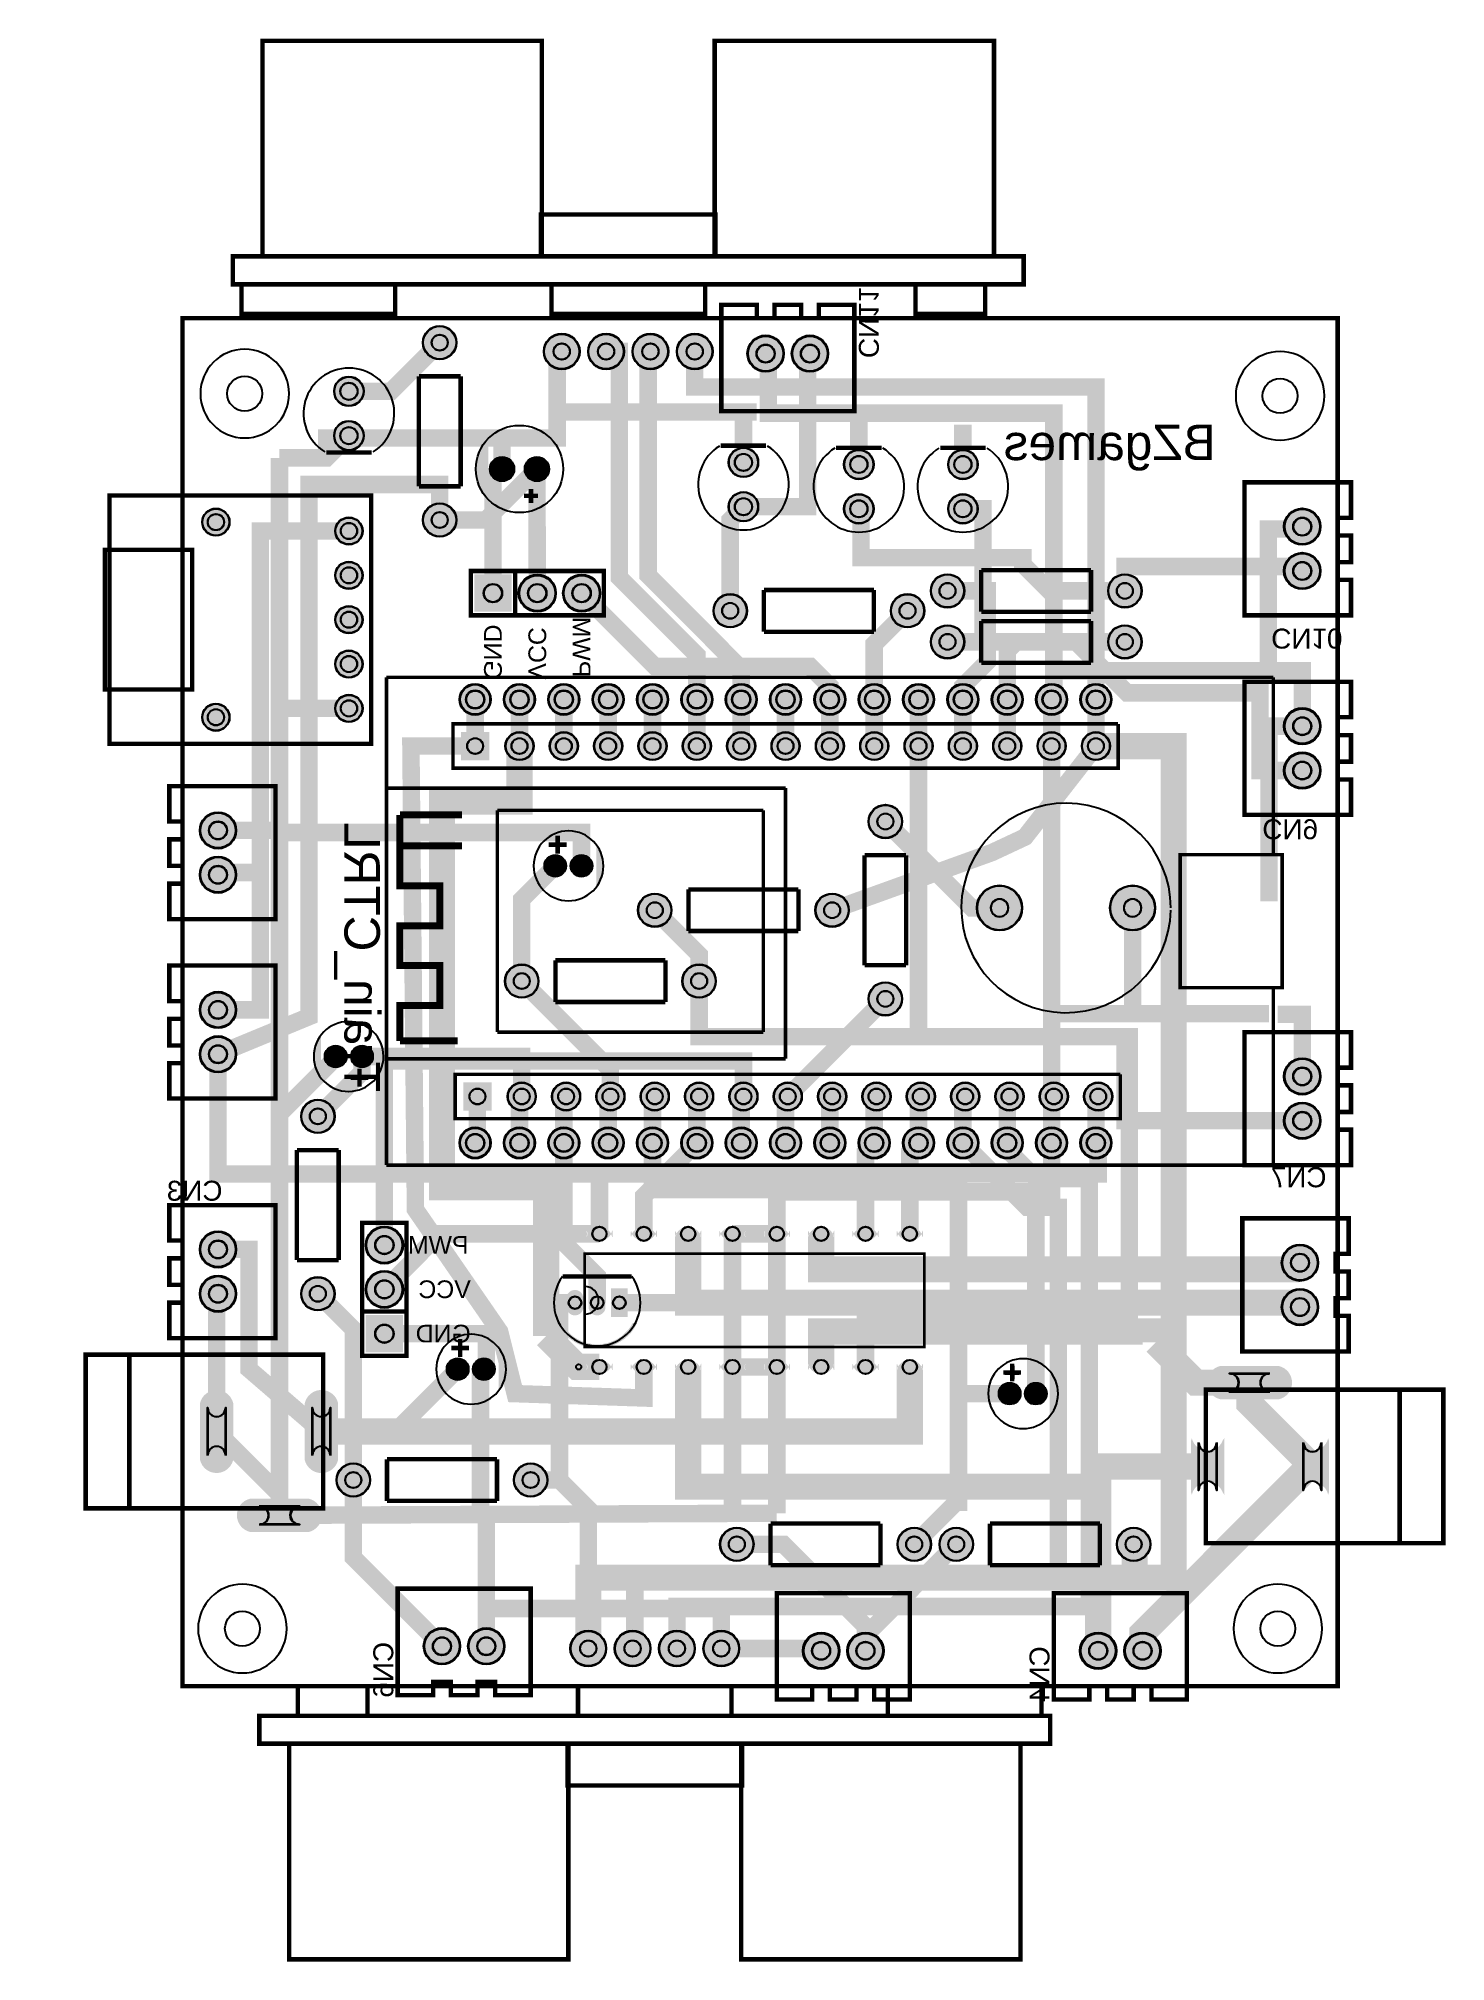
# Model space of a CAD drawing. Header units: millimetres. Extents: x -8 to 72, y -16 to 94.
import ezdxf

# ---------------------------------------------------------------- set-up
doc = ezdxf.new("R2010")
doc.units = ezdxf.units.MM
for name, color, linetype, true_color in [('BoardOutLine', 7, 'Continuous', 0xff00ff), ('BottomLayer', 7, 'Continuous', 0x0000ff), ('BottomSilkLayer', 7, 'Continuous', 0x66cc33), ('BottomSolderMaskLayer', 7, 'Continuous', 0xaa00ff), ('Document', 7, 'Continuous', 0xffffff), ('Inner1', 7, 'Continuous', 0x999966), ('Inner2', 7, 'Continuous', 0x008000), ('Multi-Layer', 7, 'Continuous', 0xc0c0c0), ('TopLayer', 7, 'Continuous', 0xff0000), ('TopSilkLayer', 7, 'Continuous', 0xffcc00), ('TopSolderMaskLayer', 7, 'Continuous', 0x800080)]:
    doc.layers.add(name, color=color, linetype=linetype, true_color=true_color)
doc.styles.get("Standard").update_dxf_attribs({"font": 'arial.ttf'})

msp = doc.modelspace()

# ---------------------------------------------------------------- texts
at = {"layer": 'BottomSilkLayer', "text_generation_flag": 2}
for s, height, rotation, p in [('CN11', 1.143, 270, (38.74, 76.07)), ('GND', 1.016, 270, (17.27, 57.66)), ('VCC', 1.016, 270, (19.81, 57.66)), ('PWM', 1.016, 270, (22.35, 57.79)), ('CN10', 1.143, 180, (62.36, 60.58)), ('CN9', 1.143, 180, (61.85, 49.66)), ('Train_CTRL', 2.032, 270, (9.27, 34.04)), ('CN6', 1.143, 90, (12.07, 2.54)), ('CN4', 1.143, 90, (49.66, 2.29))]:
    msp.add_text(s, height=height, rotation=rotation, dxfattribs=at).set_placement(p)
for s, height, p in [('BZgames', 2.032, (59.18, 70.23)), ('CN3', 1.143, (2.29, 27.81)), ('CN7', 1.143, (65.53, 28.58)), ('PWM', 1.016, (16.38, 24.77)), ('VCC', 1.016, (16.51, 22.23)), ('GND', 1.016, (16.51, 19.69))]:
    msp.add_text(s, height=height, dxfattribs=at).set_placement(p)

# ---------------------------------------------------------------- hatches: boundary and pattern name
at = {"layer": 'BottomSolderMaskLayer'}
for points in [[(13.77, 76.96, 1), (15.7, 76.96, 1)], [(20.69, 76.45, 1), (22.74, 76.45, 1)], [(23.23, 76.45, 1), (25.28, 76.45, 1)], [(25.77, 76.45, 1), (27.82, 76.45, 1)], [(28.31, 76.45, 1), (30.36, 76.45, 1)], [(32.35, 76.33, 1), (34.45, 76.33, 1)], [(34.89, 76.33, 1), (36.99, 76.33, 1)], [(8.67, 74.17, 1), (10.38, 74.17, 1)], [(8.67, 71.63, 1), (10.38, 71.63, 1)], [(31.28, 70.1, 1), (32.98, 70.1, 1)], [(37.88, 69.98, 1), (39.59, 69.98, 1)], [(43.85, 69.98, 1), (45.55, 69.98, 1)], [(17.6, 69.72, 1), (19, 69.72, 1)], [(19.6, 69.72, 1), (21, 69.72, 1)], [(31.28, 67.56, 1), (32.98, 67.56, 1)], [(1.12, 66.68, 1), (2.69, 66.68, 1)], [(13.77, 66.8, 1), (15.7, 66.8, 1)], [(37.88, 67.44, 1), (39.59, 67.44, 1)], [(43.85, 67.44, 1), (45.55, 67.44, 1)], [(63.08, 66.42, 1), (65.19, 66.42, 1)], [(8.74, 66.17, 1), (10.31, 66.17, 1)], [(8.74, 63.63, 1), (10.31, 63.63, 1)], [(63.08, 63.88, 1), (65.19, 63.88, 1)], [(16.71, 61.54), (16.71, 63.68), (18.85, 63.68), (18.85, 61.54)], [(19.25, 62.61, 1), (21.39, 62.61, 1)], [(21.79, 62.61, 1), (23.93, 62.61, 1)], [(42.85, 62.74, 1), (44.78, 62.74, 1)], [(53.01, 62.74, 1), (54.94, 62.74, 1)], [(8.74, 61.09, 1), (10.31, 61.09, 1)], [(30.4, 61.6, 1), (32.33, 61.6, 1)], [(40.56, 61.6, 1), (42.49, 61.6, 1)], [(42.85, 59.82, 1), (44.78, 59.82, 1)], [(53.01, 59.82, 1), (54.94, 59.82, 1)], [(8.74, 58.55, 1), (10.31, 58.55, 1)], [(15.86, 56.52, 1), (17.66, 56.52, 1)], [(18.4, 56.52, 1), (20.2, 56.52, 1)], [(20.94, 56.52, 1), (22.74, 56.52, 1)], [(23.48, 56.52, 1), (25.28, 56.52, 1)], [(26.02, 56.52, 1), (27.82, 56.52, 1)], [(28.56, 56.52, 1), (30.36, 56.52, 1)], [(31.1, 56.52, 1), (32.9, 56.52, 1)], [(33.64, 56.52, 1), (35.44, 56.52, 1)], [(36.18, 56.52, 1), (37.98, 56.52, 1)], [(38.72, 56.52, 1), (40.52, 56.52, 1)], [(41.26, 56.52, 1), (43.06, 56.52, 1)], [(43.8, 56.52, 1), (45.6, 56.52, 1)], [(46.34, 56.52, 1), (48.14, 56.52, 1)], [(48.88, 56.52, 1), (50.68, 56.52, 1)], [(51.42, 56.52, 1), (53.22, 56.52, 1)], [(1.12, 55.5, 1), (2.69, 55.5, 1)], [(8.74, 56.01, 1), (10.31, 56.01, 1)], [(63.08, 54.99, 1), (65.19, 54.99, 1)], [(15.95, 54.66), (17.58, 54.66), (17.58, 53.04), (15.95, 53.04)], [(18.49, 53.85, 1), (20.12, 53.85, 1)], [(21.03, 53.85, 1), (22.66, 53.85, 1)], [(23.57, 53.85, 1), (25.2, 53.85, 1)], [(26.11, 53.85, 1), (27.74, 53.85, 1)], [(28.65, 53.85, 1), (30.28, 53.85, 1)], [(31.19, 53.85, 1), (32.82, 53.85, 1)], [(33.73, 53.85, 1), (35.36, 53.85, 1)], [(36.27, 53.85, 1), (37.9, 53.85, 1)], [(38.81, 53.85, 1), (40.44, 53.85, 1)], [(41.35, 53.85, 1), (42.98, 53.85, 1)], [(43.89, 53.85, 1), (45.52, 53.85, 1)], [(46.43, 53.85, 1), (48.06, 53.85, 1)], [(48.97, 53.85, 1), (50.6, 53.85, 1)], [(51.51, 53.85, 1), (53.14, 53.85, 1)], [(63.08, 52.45, 1), (65.19, 52.45, 1)], [(0.98, 49.02, 1), (3.08, 49.02, 1)], [(39.29, 49.53, 1), (41.22, 49.53, 1)], [(0.98, 46.48, 1), (3.08, 46.48, 1)], [(20.72, 46.99, 1), (21.97, 46.99, 1)], [(22.22, 46.99, 1), (23.47, 46.99, 1)], [(26.09, 44.45, 1), (28.02, 44.45, 1)], [(36.25, 44.45, 1), (38.18, 44.45, 1)], [(45.5, 44.58, 1), (48.09, 44.58, 1)], [(53.12, 44.58, 1), (55.71, 44.58, 1)], [(18.47, 40.39, 1), (20.4, 40.39, 1)], [(28.63, 40.39, 1), (30.56, 40.39, 1)], [(0.98, 38.74, 1), (3.08, 38.74, 1)], [(39.29, 39.37, 1), (41.22, 39.37, 1)], [(0.98, 36.2, 1), (3.08, 36.2, 1)], [(8.15, 36.07, 1), (9.4, 36.07, 1)], [(9.65, 36.07, 1), (10.9, 36.07, 1)], [(63.08, 34.93, 1), (65.19, 34.93, 1)], [(16.08, 34.59), (17.7, 34.59), (17.7, 32.97), (16.08, 32.97)], [(18.62, 33.78, 1), (20.24, 33.78, 1)], [(21.16, 33.78, 1), (22.78, 33.78, 1)], [(23.7, 33.78, 1), (25.32, 33.78, 1)], [(26.24, 33.78, 1), (27.86, 33.78, 1)], [(28.78, 33.78, 1), (30.4, 33.78, 1)], [(31.32, 33.78, 1), (32.94, 33.78, 1)], [(33.86, 33.78, 1), (35.48, 33.78, 1)], [(36.4, 33.78, 1), (38.02, 33.78, 1)], [(38.94, 33.78, 1), (40.56, 33.78, 1)], [(41.48, 33.78, 1), (43.1, 33.78, 1)], [(44.02, 33.78, 1), (45.64, 33.78, 1)], [(46.56, 33.78, 1), (48.18, 33.78, 1)], [(49.1, 33.78, 1), (50.72, 33.78, 1)], [(51.64, 33.78, 1), (53.26, 33.78, 1)], [(6.78, 32.64, 1), (8.71, 32.64, 1)], [(63.08, 32.39, 1), (65.19, 32.39, 1)], [(15.86, 31.12, 1), (17.66, 31.12, 1)], [(18.4, 31.12, 1), (20.2, 31.12, 1)], [(20.94, 31.12, 1), (22.74, 31.12, 1)], [(23.48, 31.12, 1), (25.28, 31.12, 1)], [(26.02, 31.12, 1), (27.82, 31.12, 1)], [(28.56, 31.12, 1), (30.36, 31.12, 1)], [(31.1, 31.12, 1), (32.9, 31.12, 1)], [(33.64, 31.12, 1), (35.44, 31.12, 1)], [(36.18, 31.12, 1), (37.98, 31.12, 1)], [(38.72, 31.12, 1), (40.52, 31.12, 1)], [(41.26, 31.12, 1), (43.06, 31.12, 1)], [(43.8, 31.12, 1), (45.6, 31.12, 1)], [(46.34, 31.12, 1), (48.14, 31.12, 1)], [(48.88, 31.12, 1), (50.68, 31.12, 1)], [(51.42, 31.12, 1), (53.22, 31.12, 1)], [(0.98, 25.02, 1), (3.08, 25.02, 1)], [(10.49, 25.27, 1), (12.62, 25.27, 1)], [(24.63, 26.1, -0.785398), (23.12, 26.1), (23.12, 25.72, -0.785398), (24.63, 25.72)], [(27.17, 26.1, -0.785398), (25.66, 26.1), (25.66, 25.72, -0.785398), (27.17, 25.72)], [(29.71, 26.1, -0.785398), (28.2, 26.1), (28.2, 25.72, -0.785398), (29.71, 25.72)], [(32.25, 26.1, -0.785398), (30.74, 26.1), (30.74, 25.72, -0.785398), (32.25, 25.72)], [(34.79, 26.1, -0.785398), (33.28, 26.1), (33.28, 25.72, -0.785398), (34.79, 25.72)], [(37.33, 26.1, -0.785398), (35.82, 26.1), (35.82, 25.72, -0.785398), (37.33, 25.72)], [(39.87, 26.1, -0.785398), (38.36, 26.1), (38.36, 25.72, -0.785398), (39.87, 25.72)], [(42.41, 26.1, -0.785398), (40.9, 26.1), (40.9, 25.72, -0.785398), (42.41, 25.72)], [(62.96, 24.26, 1), (65.06, 24.26, 1)], [(0.98, 22.48, 1), (3.08, 22.48, 1)], [(6.78, 22.48, 1), (8.71, 22.48, 1)], [(10.49, 22.73, 1), (12.62, 22.73, 1)], [(22.95, 21.61, -0.785398), (22, 21.61), (22, 22.33, -0.785398), (22.95, 22.33)], [(24.22, 21.61, -0.785398), (23.27, 21.61), (23.27, 22.33, -0.785398), (24.22, 22.33)], [(25.49, 21.15), (24.54, 21.15), (24.54, 22.8), (25.49, 22.8)], [(62.96, 21.72, 1), (65.06, 21.72, 1)], [(12.62, 19.13), (10.49, 19.13), (10.49, 21.26), (12.62, 21.26)], [(15.13, 18.16, 1), (16.39, 18.16, 1)], [(16.63, 18.16, 1), (17.89, 18.16, 1)], [(24.63, 18.48, -0.785398), (23.12, 18.48), (23.12, 18.1, -0.785398), (24.63, 18.1)], [(27.17, 18.48, -0.785398), (25.66, 18.48), (25.66, 18.1, -0.785398), (27.17, 18.1)], [(29.71, 18.48, -0.785398), (28.2, 18.48), (28.2, 18.1, -0.785398), (29.71, 18.1)], [(32.25, 18.48, -0.785398), (30.74, 18.48), (30.74, 18.1, -0.785398), (32.25, 18.1)], [(34.79, 18.48, -0.785398), (33.28, 18.48), (33.28, 18.1, -0.785398), (34.79, 18.1)], [(37.33, 18.48, -0.785398), (35.82, 18.48), (35.82, 18.1, -0.785398), (37.33, 18.1)], [(39.87, 18.48, -0.785398), (38.36, 18.48), (38.36, 18.1, -0.785398), (39.87, 18.1)], [(42.41, 18.48, -0.785398), (40.9, 18.48), (40.9, 18.1, -0.785398), (42.41, 18.1)], [(62.81, 18.34, -0.785398), (62.81, 16.44), (59.43, 16.44, -0.785398), (59.43, 18.34)], [(2.9, 12.96, -0.785398), (1, 12.96), (1, 16.22, -0.785398), (2.9, 16.22)], [(8.91, 12.96, -0.785398), (7, 12.96), (7, 16.22, -0.785398), (8.91, 16.22)], [(46.76, 16.76, 1), (48.01, 16.76, 1)], [(48.26, 16.76, 1), (49.51, 16.76, 1)], [(59.67, 14.22, -0.785398), (57.77, 14.22), (57.77, 10.95, -0.785398), (59.67, 10.95)], [(65.67, 14.22, -0.785398), (63.77, 14.22), (63.77, 10.95, -0.785398), (65.67, 10.95)], [(8.81, 11.81, 1), (10.74, 11.81, 1)], [(18.97, 11.81, 1), (20.9, 11.81, 1)], [(3.86, 8.84, -0.785398), (3.86, 10.74), (7.24, 10.74, -0.785398), (7.24, 8.84)], [(30.78, 8.13, 1), (32.72, 8.13, 1)], [(40.94, 8.13, 1), (42.88, 8.13, 1)], [(43.36, 8.13, 1), (45.29, 8.13, 1)], [(53.52, 8.13, 1), (55.45, 8.13, 1)], [(13.81, 2.29, 1), (15.91, 2.29, 1)], [(16.35, 2.29, 1), (18.45, 2.29, 1)], [(22.22, 2.16, 1), (24.27, 2.16, 1)], [(24.76, 2.16, 1), (26.81, 2.16, 1)], [(27.3, 2.16, 1), (29.35, 2.16, 1)], [(29.84, 2.16, 1), (31.89, 2.16, 1)], [(35.53, 2.03, 1), (37.63, 2.03, 1)], [(38.07, 2.03, 1), (40.17, 2.03, 1)], [(51.4, 2.03, 1), (53.5, 2.03, 1)], [(53.94, 2.03, 1), (56.04, 2.03, 1)]]:
    msp.add_hatch(color=256, dxfattribs=at).paths.add_polyline_path(points)
at = {"layer": 'Document'}
for points in [[(21.36, 47.69), (21.36, 48.07), (21.36, 48.71), (21.62, 48.71), (21.62, 47.69)], [(20.98, 48.33), (21.36, 48.33), (22, 48.33), (22, 48.07), (20.98, 48.07)], [(23.75, 48.01), (23.79, 47.97), (23.82, 47.93), (23.86, 47.89), (23.89, 47.84), (23.92, 47.8), (23.95, 47.75), (23.97, 47.71), (24, 47.66), (24.02, 47.61), (24.04, 47.56), (24.06, 47.51), (24.08, 47.46), (24.09, 47.41), (24.1, 47.35), (24.11, 47.3), (24.12, 47.25), (24.13, 47.19), (24.13, 47.14), (24.13, 47.09), (24.13, 46.86), (24.13, 46.77), (24.13, 46.71), (24.13, 46.66), (24.12, 46.61), (24.11, 46.55), (24.1, 46.5), (24.09, 46.45), (24.08, 46.4), (24.06, 46.34), (24.04, 46.29), (24.02, 46.24), (24, 46.2), (23.97, 46.15), (23.95, 46.1), (23.92, 46.06), (23.89, 46.01), (23.86, 45.97), (23.82, 45.93), (23.79, 45.89), (23.75, 45.85)], [(7.87, 35.05), (7.84, 35.09), (7.8, 35.13), (7.77, 35.17), (7.74, 35.22), (7.7, 35.26), (7.68, 35.31), (7.65, 35.35), (7.63, 35.4), (7.6, 35.45), (7.58, 35.5), (7.56, 35.55), (7.55, 35.6), (7.53, 35.65), (7.52, 35.7), (7.51, 35.76), (7.5, 35.81), (7.5, 35.86), (7.49, 35.92), (7.49, 35.97), (7.49, 36.2), (7.49, 36.29), (7.49, 36.35), (7.5, 36.4), (7.5, 36.45), (7.51, 36.51), (7.52, 36.56), (7.53, 36.61), (7.55, 36.66), (7.56, 36.71), (7.58, 36.76), (7.6, 36.81), (7.63, 36.86), (7.65, 36.91), (7.68, 36.96), (7.7, 37), (7.74, 37.05), (7.77, 37.09), (7.8, 37.13), (7.84, 37.17), (7.87, 37.21)], [(10.26, 35.37), (10.26, 34.99), (10.26, 34.35), (10.01, 34.35), (10.01, 35.37)], [(10.64, 34.73), (10.26, 34.73), (9.63, 34.73), (9.63, 34.99), (10.64, 34.99)], [(25.65, 23.37), (21.84, 23.37), (21.84, 23.62), (25.65, 23.62)], [(15.77, 18.86), (15.77, 19.24), (15.77, 19.88), (16.03, 19.88), (16.03, 18.86)], [(26.04, 20.81), (25.79, 20.81), (25.75, 20.75), (25.72, 20.69), (25.68, 20.63), (25.64, 20.57), (25.6, 20.52), (25.56, 20.46), (25.51, 20.41), (25.47, 20.36), (25.42, 20.31), (25.37, 20.26), (25.32, 20.21), (25.27, 20.16), (25.22, 20.12), (25.17, 20.07), (25.11, 20.03), (25.06, 19.99), (25, 19.95), (24.94, 19.92), (24.88, 19.88), (24.82, 19.85), (24.76, 19.82), (24.69, 19.79), (24.63, 19.76), (24.57, 19.74), (24.5, 19.71), (24.43, 19.69), (24.37, 19.67), (24.3, 19.65), (24.23, 19.64), (24.17, 19.63), (24.1, 19.61), (24.03, 19.61), (23.96, 19.6), (23.89, 19.59), (23.82, 19.59), (23.75, 19.59), (23.68, 19.59), (23.61, 19.59), (23.55, 19.6), (23.48, 19.61), (23.41, 19.61), (23.34, 19.63), (23.27, 19.64), (23.2, 19.65), (23.14, 19.67), (23.07, 19.69), (23.01, 19.71), (22.94, 19.74), (22.88, 19.76), (22.81, 19.79), (22.75, 19.82), (22.69, 19.85), (22.63, 19.88), (22.57, 19.92), (22.51, 19.95), (22.45, 19.99), (22.39, 20.03), (22.34, 20.07), (22.29, 20.12), (22.23, 20.16), (22.18, 20.21), (22.13, 20.26), (22.08, 20.31), (22.04, 20.36), (21.99, 20.41), (21.95, 20.46), (21.91, 20.52), (21.87, 20.57), (21.83, 20.63), (21.79, 20.69), (21.75, 20.75), (21.72, 20.81), (21.47, 20.81), (21.59, 20.56), (21.63, 20.5), (21.67, 20.44), (21.72, 20.38), (21.76, 20.32), (21.81, 20.26), (21.86, 20.21), (21.91, 20.16), (21.96, 20.11), (22.01, 20.05), (22.06, 20.01), (22.12, 19.96), (22.17, 19.91), (22.23, 19.87), (22.29, 19.83), (22.35, 19.79), (22.41, 19.75), (22.47, 19.71), (22.54, 19.67), (22.6, 19.64), (22.66, 19.61), (22.73, 19.58), (22.8, 19.55), (22.87, 19.52), (22.93, 19.5), (23, 19.48), (23.07, 19.46), (23.14, 19.44), (23.21, 19.42), (23.28, 19.41), (23.36, 19.4), (23.43, 19.38), (23.5, 19.38), (23.57, 19.37), (23.64, 19.37), (23.72, 19.36), (23.79, 19.36), (23.86, 19.37), (23.93, 19.37), (24.01, 19.38), (24.08, 19.38), (24.15, 19.4), (24.22, 19.41), (24.29, 19.42), (24.36, 19.44), (24.43, 19.46), (24.5, 19.48), (24.57, 19.5), (24.64, 19.52), (24.71, 19.55), (24.78, 19.58), (24.84, 19.61), (24.91, 19.64), (24.97, 19.67), (25.03, 19.71), (25.1, 19.75), (25.16, 19.79), (25.22, 19.83), (25.28, 19.87), (25.33, 19.91), (25.39, 19.96), (25.44, 20.01), (25.5, 20.05), (25.55, 20.11), (25.6, 20.16), (25.65, 20.21), (25.7, 20.26), (25.74, 20.32), (25.79, 20.38), (25.83, 20.44), (25.87, 20.5), (25.91, 20.56)], [(15.39, 19.5), (15.77, 19.5), (16.41, 19.5), (16.41, 19.24), (15.39, 19.24)], [(18.16, 19.18), (18.2, 19.14), (18.23, 19.1), (18.27, 19.06), (18.3, 19.01), (18.33, 18.97), (18.36, 18.92), (18.39, 18.88), (18.41, 18.83), (18.43, 18.78), (18.45, 18.73), (18.47, 18.68), (18.49, 18.63), (18.5, 18.58), (18.51, 18.52), (18.52, 18.47), (18.53, 18.42), (18.54, 18.36), (18.54, 18.31), (18.54, 18.26), (18.54, 18.03), (18.54, 17.94), (18.54, 17.88), (18.54, 17.83), (18.53, 17.78), (18.52, 17.72), (18.51, 17.67), (18.5, 17.62), (18.49, 17.57), (18.47, 17.52), (18.45, 17.46), (18.43, 17.42), (18.41, 17.37), (18.39, 17.32), (18.36, 17.27), (18.33, 17.23), (18.3, 17.18), (18.27, 17.14), (18.23, 17.1), (18.2, 17.06), (18.16, 17.02)], [(47.02, 18.1), (47.4, 18.1), (48.03, 18.1), (48.03, 17.85), (47.02, 17.85)], [(47.4, 17.47), (47.4, 17.85), (47.4, 18.48), (47.65, 18.48), (47.65, 17.47)], [(49.78, 17.78), (49.82, 17.74), (49.86, 17.7), (49.89, 17.66), (49.92, 17.62), (49.95, 17.57), (49.98, 17.53), (50.01, 17.48), (50.03, 17.43), (50.06, 17.38), (50.08, 17.33), (50.09, 17.28), (50.11, 17.23), (50.13, 17.18), (50.14, 17.13), (50.15, 17.07), (50.16, 17.02), (50.16, 16.97), (50.16, 16.91), (50.17, 16.86), (50.17, 16.64), (50.17, 16.54), (50.16, 16.49), (50.16, 16.43), (50.16, 16.38), (50.15, 16.33), (50.14, 16.27), (50.13, 16.22), (50.11, 16.17), (50.09, 16.12), (50.08, 16.07), (50.06, 16.02), (50.03, 15.97), (50.01, 15.92), (49.98, 15.87), (49.95, 15.83), (49.92, 15.78), (49.89, 15.74), (49.86, 15.7), (49.82, 15.66), (49.78, 15.62)]]:
    msp.add_hatch(color=256, dxfattribs=at).paths.add_polyline_path(points)
at = {"layer": 'Multi-Layer'}
for points in [[(13.79, 76.96, 1), (15.67, 76.96, 1)], [(20.72, 76.45, 1), (22.72, 76.45, 1)], [(23.26, 76.45, 1), (25.26, 76.45, 1)], [(25.8, 76.45, 1), (27.8, 76.45, 1)], [(28.34, 76.45, 1), (30.34, 76.45, 1)], [(32.4, 76.33, 1), (34.4, 76.33, 1)], [(34.94, 76.33, 1), (36.94, 76.33, 1)], [(8.7, 74.17, 1), (10.35, 74.17, 1)], [(8.7, 71.63, 1), (10.35, 71.63, 1)], [(31.31, 70.1, 1), (32.96, 70.1, 1)], [(37.91, 69.98, 1), (39.56, 69.98, 1)], [(43.88, 69.98, 1), (45.53, 69.98, 1)], [(17.65, 69.72, 1), (18.95, 69.72, 1)], [(19.65, 69.72, 1), (20.95, 69.72, 1)], [(31.31, 67.56, 1), (32.96, 67.56, 1)], [(1.14, 66.68, 1), (2.67, 66.68, 1)], [(13.79, 66.8, 1), (15.67, 66.8, 1)], [(37.91, 67.44, 1), (39.56, 67.44, 1)], [(43.88, 67.44, 1), (45.53, 67.44, 1)], [(63.14, 66.42, 1), (65.14, 66.42, 1)], [(8.76, 66.17, 1), (10.29, 66.17, 1)], [(8.76, 63.63, 1), (10.29, 63.63, 1)], [(63.14, 63.88, 1), (65.14, 63.88, 1)], [(16.76, 61.6), (16.76, 63.63), (18.8, 63.63), (18.8, 61.6)], [(19.3, 62.61, 1), (21.34, 62.61, 1)], [(21.84, 62.61, 1), (23.88, 62.61, 1)], [(42.88, 62.74, 1), (44.75, 62.74, 1)], [(53.04, 62.74, 1), (54.91, 62.74, 1)], [(8.76, 61.09, 1), (10.29, 61.09, 1)], [(30.43, 61.6, 1), (32.31, 61.6, 1)], [(40.59, 61.6, 1), (42.47, 61.6, 1)], [(42.88, 59.82, 1), (44.75, 59.82, 1)], [(53.04, 59.82, 1), (54.91, 59.82, 1)], [(8.76, 58.55, 1), (10.29, 58.55, 1)], [(15.91, 56.52, 1), (17.61, 56.52, 1)], [(18.45, 56.52, 1), (20.15, 56.52, 1)], [(20.99, 56.52, 1), (22.69, 56.52, 1)], [(23.53, 56.52, 1), (25.23, 56.52, 1)], [(26.07, 56.52, 1), (27.77, 56.52, 1)], [(28.61, 56.52, 1), (30.31, 56.52, 1)], [(31.15, 56.52, 1), (32.85, 56.52, 1)], [(33.69, 56.52, 1), (35.39, 56.52, 1)], [(36.23, 56.52, 1), (37.93, 56.52, 1)], [(38.77, 56.52, 1), (40.47, 56.52, 1)], [(41.31, 56.52, 1), (43.01, 56.52, 1)], [(43.85, 56.52, 1), (45.55, 56.52, 1)], [(46.39, 56.52, 1), (48.09, 56.52, 1)], [(48.93, 56.52, 1), (50.63, 56.52, 1)], [(51.47, 56.52, 1), (53.17, 56.52, 1)], [(1.14, 55.5, 1), (2.67, 55.5, 1)], [(8.76, 56.01, 1), (10.29, 56.01, 1)], [(63.14, 54.99, 1), (65.14, 54.99, 1)], [(15.98, 54.64), (17.55, 54.64), (17.55, 53.06), (15.98, 53.06)], [(18.52, 53.85, 1), (20.09, 53.85, 1)], [(21.06, 53.85, 1), (22.63, 53.85, 1)], [(23.6, 53.85, 1), (25.17, 53.85, 1)], [(26.14, 53.85, 1), (27.71, 53.85, 1)], [(28.68, 53.85, 1), (30.25, 53.85, 1)], [(31.22, 53.85, 1), (32.79, 53.85, 1)], [(33.76, 53.85, 1), (35.33, 53.85, 1)], [(36.3, 53.85, 1), (37.87, 53.85, 1)], [(38.84, 53.85, 1), (40.41, 53.85, 1)], [(41.38, 53.85, 1), (42.95, 53.85, 1)], [(43.92, 53.85, 1), (45.49, 53.85, 1)], [(46.46, 53.85, 1), (48.03, 53.85, 1)], [(49, 53.85, 1), (50.57, 53.85, 1)], [(51.54, 53.85, 1), (53.11, 53.85, 1)], [(63.14, 52.45, 1), (65.14, 52.45, 1)], [(1.03, 49.02, 1), (3.03, 49.02, 1)], [(39.32, 49.53, 1), (41.2, 49.53, 1)], [(1.03, 46.48, 1), (3.03, 46.48, 1)], [(20.75, 46.99, 1), (21.95, 46.99, 1)], [(22.25, 46.99, 1), (23.45, 46.99, 1)], [(26.11, 44.45, 1), (27.99, 44.45, 1)], [(36.27, 44.45, 1), (38.15, 44.45, 1)], [(45.53, 44.58, 1), (48.07, 44.58, 1)], [(53.15, 44.58, 1), (55.69, 44.58, 1)], [(18.49, 40.39, 1), (20.37, 40.39, 1)], [(28.65, 40.39, 1), (30.53, 40.39, 1)], [(1.03, 38.74, 1), (3.03, 38.74, 1)], [(39.32, 39.37, 1), (41.2, 39.37, 1)], [(1.03, 36.2, 1), (3.03, 36.2, 1)], [(8.17, 36.07, 1), (9.37, 36.07, 1)], [(9.68, 36.07, 1), (10.88, 36.07, 1)], [(63.14, 34.93, 1), (65.14, 34.93, 1)], [(16.1, 34.57), (17.68, 34.57), (17.68, 32.99), (16.1, 32.99)], [(18.64, 33.78, 1), (20.22, 33.78, 1)], [(21.18, 33.78, 1), (22.76, 33.78, 1)], [(23.72, 33.78, 1), (25.3, 33.78, 1)], [(26.26, 33.78, 1), (27.84, 33.78, 1)], [(28.8, 33.78, 1), (30.38, 33.78, 1)], [(31.34, 33.78, 1), (32.92, 33.78, 1)], [(33.88, 33.78, 1), (35.46, 33.78, 1)], [(36.42, 33.78, 1), (38, 33.78, 1)], [(38.96, 33.78, 1), (40.54, 33.78, 1)], [(41.5, 33.78, 1), (43.08, 33.78, 1)], [(44.04, 33.78, 1), (45.62, 33.78, 1)], [(46.58, 33.78, 1), (48.16, 33.78, 1)], [(49.12, 33.78, 1), (50.7, 33.78, 1)], [(51.66, 33.78, 1), (53.24, 33.78, 1)], [(6.81, 32.64, 1), (8.69, 32.64, 1)], [(63.14, 32.39, 1), (65.14, 32.39, 1)], [(15.91, 31.12, 1), (17.61, 31.12, 1)], [(18.45, 31.12, 1), (20.15, 31.12, 1)], [(20.99, 31.12, 1), (22.69, 31.12, 1)], [(23.53, 31.12, 1), (25.23, 31.12, 1)], [(26.07, 31.12, 1), (27.77, 31.12, 1)], [(28.61, 31.12, 1), (30.31, 31.12, 1)], [(31.15, 31.12, 1), (32.85, 31.12, 1)], [(33.69, 31.12, 1), (35.39, 31.12, 1)], [(36.23, 31.12, 1), (37.93, 31.12, 1)], [(38.77, 31.12, 1), (40.47, 31.12, 1)], [(41.31, 31.12, 1), (43.01, 31.12, 1)], [(43.85, 31.12, 1), (45.55, 31.12, 1)], [(46.39, 31.12, 1), (48.09, 31.12, 1)], [(48.93, 31.12, 1), (50.63, 31.12, 1)], [(51.47, 31.12, 1), (53.17, 31.12, 1)], [(1.03, 25.02, 1), (3.03, 25.02, 1)], [(10.54, 25.27, 1), (12.57, 25.27, 1)], [(24.61, 26.09, -0.785398), (23.15, 26.09), (23.15, 25.73, -0.785398), (24.61, 25.73)], [(27.15, 26.09, -0.785398), (25.69, 26.09), (25.69, 25.73, -0.785398), (27.15, 25.73)], [(29.69, 26.09, -0.785398), (28.23, 26.09), (28.23, 25.73, -0.785398), (29.69, 25.73)], [(32.23, 26.09, -0.785398), (30.77, 26.09), (30.77, 25.73, -0.785398), (32.23, 25.73)], [(34.77, 26.09, -0.785398), (33.31, 26.09), (33.31, 25.73, -0.785398), (34.77, 25.73)], [(37.31, 26.09, -0.785398), (35.85, 26.09), (35.85, 25.73, -0.785398), (37.31, 25.73)], [(39.85, 26.09, -0.785398), (38.39, 26.09), (38.39, 25.73, -0.785398), (39.85, 25.73)], [(42.39, 26.09, -0.785398), (40.93, 26.09), (40.93, 25.73, -0.785398), (42.39, 25.73)], [(63.01, 24.26, 1), (65.01, 24.26, 1)], [(1.03, 22.48, 1), (3.03, 22.48, 1)], [(6.81, 22.48, 1), (8.69, 22.48, 1)], [(10.54, 22.73, 1), (12.57, 22.73, 1)], [(22.93, 21.62, -0.785398), (22.03, 21.62), (22.03, 22.32, -0.785398), (22.93, 22.32)], [(24.2, 21.62, -0.785398), (23.3, 21.62), (23.3, 22.32, -0.785398), (24.2, 22.32)], [(25.47, 21.17), (24.57, 21.17), (24.57, 22.77), (25.47, 22.77)], [(63.01, 21.72, 1), (65.01, 21.72, 1)], [(12.57, 19.18), (10.54, 19.18), (10.54, 21.21), (12.57, 21.21)], [(15.16, 18.16, 1), (16.36, 18.16, 1)], [(16.66, 18.16, 1), (17.86, 18.16, 1)], [(24.61, 18.47, -0.785398), (23.15, 18.47), (23.15, 18.11, -0.785398), (24.61, 18.11)], [(27.15, 18.47, -0.785398), (25.69, 18.47), (25.69, 18.11, -0.785398), (27.15, 18.11)], [(29.69, 18.47, -0.785398), (28.23, 18.47), (28.23, 18.11, -0.785398), (29.69, 18.11)], [(32.23, 18.47, -0.785398), (30.77, 18.47), (30.77, 18.11, -0.785398), (32.23, 18.11)], [(34.77, 18.47, -0.785398), (33.31, 18.47), (33.31, 18.11, -0.785398), (34.77, 18.11)], [(37.31, 18.47, -0.785398), (35.85, 18.47), (35.85, 18.11, -0.785398), (37.31, 18.11)], [(39.85, 18.47, -0.785398), (38.39, 18.47), (38.39, 18.11, -0.785398), (39.85, 18.11)], [(42.39, 18.47, -0.785398), (40.93, 18.47), (40.93, 18.11, -0.785398), (42.39, 18.11)], [(62.72, 18.29, -0.785398), (62.72, 16.49), (59.52, 16.49, -0.785398), (59.52, 18.29)], [(2.85, 12.99, -0.785398), (1.05, 12.99), (1.05, 16.19, -0.785398), (2.85, 16.19)], [(8.85, 12.99, -0.785398), (7.05, 12.99), (7.05, 16.19, -0.785398), (8.85, 16.19)], [(46.78, 16.76, 1), (47.98, 16.76, 1)], [(48.28, 16.76, 1), (49.48, 16.76, 1)], [(59.62, 14.19, -0.785398), (57.82, 14.19), (57.82, 10.99, -0.785398), (59.62, 10.99)], [(65.62, 14.19, -0.785398), (63.82, 14.19), (63.82, 10.99, -0.785398), (65.62, 10.99)], [(8.84, 11.81, 1), (10.72, 11.81, 1)], [(19, 11.81, 1), (20.88, 11.81, 1)], [(3.95, 8.89, -0.785398), (3.95, 10.69), (7.15, 10.69, -0.785398), (7.15, 8.89)], [(30.81, 8.13, 1), (32.69, 8.13, 1)], [(40.97, 8.13, 1), (42.85, 8.13, 1)], [(43.38, 8.13, 1), (45.26, 8.13, 1)], [(53.54, 8.13, 1), (55.42, 8.13, 1)], [(13.86, 2.29, 1), (15.86, 2.29, 1)], [(16.4, 2.29, 1), (18.4, 2.29, 1)], [(22.24, 2.16, 1), (24.24, 2.16, 1)], [(24.78, 2.16, 1), (26.78, 2.16, 1)], [(27.32, 2.16, 1), (29.32, 2.16, 1)], [(29.86, 2.16, 1), (31.86, 2.16, 1)], [(35.58, 2.03, 1), (37.58, 2.03, 1)], [(38.12, 2.03, 1), (40.12, 2.03, 1)], [(51.45, 2.03, 1), (53.45, 2.03, 1)], [(53.99, 2.03, 1), (55.99, 2.03, 1)]]:
    msp.add_hatch(color=256, dxfattribs=at).paths.add_polyline_path(points)
at = {"layer": 'TopSilkLayer'}
for points in [[(17.51, 68.07), (17.46, 68.12), (17.41, 68.17), (17.37, 68.22), (17.32, 68.27), (17.28, 68.33), (17.24, 68.38), (17.2, 68.44), (17.16, 68.49), (17.13, 68.55), (17.09, 68.61), (17.06, 68.67), (17.03, 68.73), (17, 68.79), (16.97, 68.86), (16.95, 68.92), (16.93, 68.98), (16.91, 69.05), (16.89, 69.12), (16.87, 69.18), (16.85, 69.25), (16.84, 69.32), (16.83, 69.38), (16.82, 69.45), (16.81, 69.52), (16.81, 69.59), (16.81, 69.65), (16.8, 69.72), (16.81, 69.79), (16.81, 69.86), (16.81, 69.93), (16.82, 70), (16.83, 70.06), (16.84, 70.13), (16.85, 70.2), (16.87, 70.26), (16.89, 70.33), (16.91, 70.4), (16.93, 70.46), (16.95, 70.53), (16.97, 70.59), (17, 70.65), (17.03, 70.71), (17.06, 70.78), (17.09, 70.84), (17.13, 70.89), (17.16, 70.95), (17.2, 71.01), (17.24, 71.07), (17.28, 71.12), (17.32, 71.17), (17.37, 71.23), (17.41, 71.28), (17.46, 71.33), (17.51, 71.37)], [(23.7, 45.79), (23.74, 45.84), (23.78, 45.88), (23.81, 45.93), (23.85, 45.98), (23.88, 46.03), (23.91, 46.09), (23.94, 46.14), (23.97, 46.19), (24, 46.25), (24.02, 46.31), (24.04, 46.36), (24.06, 46.42), (24.08, 46.48), (24.1, 46.54), (24.11, 46.6), (24.13, 46.66), (24.14, 46.72), (24.14, 46.78), (24.15, 46.84), (24.15, 46.9), (24.16, 46.96), (24.16, 47.02), (24.15, 47.08), (24.15, 47.14), (24.14, 47.2), (24.14, 47.26), (24.13, 47.32), (24.11, 47.38), (24.1, 47.44), (24.08, 47.5), (24.06, 47.56), (24.04, 47.62), (24.02, 47.68), (24, 47.73), (23.97, 47.79), (23.94, 47.84), (23.91, 47.89), (23.88, 47.95), (23.85, 48), (23.81, 48.05), (23.78, 48.1), (23.74, 48.14), (23.7, 48.19)], [(7.93, 37.27), (7.89, 37.22), (7.85, 37.17), (7.81, 37.13), (7.77, 37.08), (7.74, 37.02), (7.71, 36.97), (7.68, 36.92), (7.65, 36.86), (7.63, 36.81), (7.6, 36.75), (7.58, 36.7), (7.56, 36.64), (7.54, 36.58), (7.52, 36.52), (7.51, 36.46), (7.5, 36.4), (7.49, 36.34), (7.48, 36.28), (7.47, 36.22), (7.47, 36.16), (7.47, 36.1), (7.47, 36.04), (7.47, 35.98), (7.47, 35.92), (7.48, 35.85), (7.49, 35.79), (7.5, 35.73), (7.51, 35.67), (7.52, 35.61), (7.54, 35.56), (7.56, 35.5), (7.58, 35.44), (7.6, 35.38), (7.63, 35.33), (7.65, 35.27), (7.68, 35.22), (7.71, 35.16), (7.74, 35.11), (7.77, 35.06), (7.81, 35.01), (7.85, 34.96), (7.89, 34.91), (7.93, 34.87)], [(18.11, 16.96), (18.15, 17.01), (18.19, 17.05), (18.23, 17.1), (18.26, 17.15), (18.29, 17.2), (18.33, 17.26), (18.36, 17.31), (18.38, 17.36), (18.41, 17.42), (18.43, 17.48), (18.46, 17.53), (18.48, 17.59), (18.49, 17.65), (18.51, 17.71), (18.53, 17.77), (18.54, 17.83), (18.55, 17.89), (18.56, 17.95), (18.56, 18.01), (18.57, 18.07), (18.57, 18.13), (18.57, 18.19), (18.57, 18.25), (18.56, 18.31), (18.56, 18.37), (18.55, 18.43), (18.54, 18.5), (18.53, 18.56), (18.51, 18.61), (18.49, 18.67), (18.48, 18.73), (18.46, 18.79), (18.43, 18.85), (18.41, 18.9), (18.38, 18.96), (18.36, 19.01), (18.33, 19.07), (18.29, 19.12), (18.26, 19.17), (18.23, 19.22), (18.19, 19.27), (18.15, 19.31), (18.11, 19.36)], [(49.73, 15.56), (49.77, 15.61), (49.81, 15.66), (49.85, 15.71), (49.88, 15.76), (49.92, 15.81), (49.95, 15.86), (49.98, 15.91), (50.01, 15.97), (50.03, 16.02), (50.06, 16.08), (50.08, 16.14), (50.1, 16.19), (50.12, 16.25), (50.13, 16.31), (50.15, 16.37), (50.16, 16.43), (50.17, 16.49), (50.18, 16.55), (50.19, 16.61), (50.19, 16.67), (50.19, 16.73), (50.19, 16.79), (50.19, 16.86), (50.19, 16.92), (50.18, 16.98), (50.17, 17.04), (50.16, 17.1), (50.15, 17.16), (50.13, 17.22), (50.12, 17.28), (50.1, 17.33), (50.08, 17.39), (50.06, 17.45), (50.03, 17.51), (50.01, 17.56), (49.98, 17.61), (49.95, 17.67), (49.92, 17.72), (49.88, 17.77), (49.85, 17.82), (49.81, 17.87), (49.77, 17.92), (49.73, 17.96)]]:
    msp.add_hatch(color=256, dxfattribs=at).paths.add_polyline_path(points)
at = {"layer": 'TopSolderMaskLayer'}
for points in [[(13.77, 76.96, 1), (15.7, 76.96, 1)], [(20.69, 76.45, 1), (22.74, 76.45, 1)], [(23.23, 76.45, 1), (25.28, 76.45, 1)], [(25.77, 76.45, 1), (27.82, 76.45, 1)], [(28.31, 76.45, 1), (30.36, 76.45, 1)], [(32.35, 76.33, 1), (34.45, 76.33, 1)], [(34.89, 76.33, 1), (36.99, 76.33, 1)], [(8.67, 74.17, 1), (10.38, 74.17, 1)], [(8.67, 71.63, 1), (10.38, 71.63, 1)], [(31.28, 70.1, 1), (32.98, 70.1, 1)], [(37.88, 69.98, 1), (39.59, 69.98, 1)], [(43.85, 69.98, 1), (45.55, 69.98, 1)], [(17.6, 69.72, 1), (19, 69.72, 1)], [(19.6, 69.72, 1), (21, 69.72, 1)], [(31.28, 67.56, 1), (32.98, 67.56, 1)], [(1.12, 66.68, 1), (2.69, 66.68, 1)], [(13.77, 66.8, 1), (15.7, 66.8, 1)], [(37.88, 67.44, 1), (39.59, 67.44, 1)], [(43.85, 67.44, 1), (45.55, 67.44, 1)], [(63.08, 66.42, 1), (65.19, 66.42, 1)], [(8.74, 66.17, 1), (10.31, 66.17, 1)], [(8.74, 63.63, 1), (10.31, 63.63, 1)], [(63.08, 63.88, 1), (65.19, 63.88, 1)], [(16.71, 61.54), (16.71, 63.68), (18.85, 63.68), (18.85, 61.54)], [(19.25, 62.61, 1), (21.39, 62.61, 1)], [(21.79, 62.61, 1), (23.93, 62.61, 1)], [(42.85, 62.74, 1), (44.78, 62.74, 1)], [(53.01, 62.74, 1), (54.94, 62.74, 1)], [(8.74, 61.09, 1), (10.31, 61.09, 1)], [(30.4, 61.6, 1), (32.33, 61.6, 1)], [(40.56, 61.6, 1), (42.49, 61.6, 1)], [(42.85, 59.82, 1), (44.78, 59.82, 1)], [(53.01, 59.82, 1), (54.94, 59.82, 1)], [(8.74, 58.55, 1), (10.31, 58.55, 1)], [(15.86, 56.52, 1), (17.66, 56.52, 1)], [(18.4, 56.52, 1), (20.2, 56.52, 1)], [(20.94, 56.52, 1), (22.74, 56.52, 1)], [(23.48, 56.52, 1), (25.28, 56.52, 1)], [(26.02, 56.52, 1), (27.82, 56.52, 1)], [(28.56, 56.52, 1), (30.36, 56.52, 1)], [(31.1, 56.52, 1), (32.9, 56.52, 1)], [(33.64, 56.52, 1), (35.44, 56.52, 1)], [(36.18, 56.52, 1), (37.98, 56.52, 1)], [(38.72, 56.52, 1), (40.52, 56.52, 1)], [(41.26, 56.52, 1), (43.06, 56.52, 1)], [(43.8, 56.52, 1), (45.6, 56.52, 1)], [(46.34, 56.52, 1), (48.14, 56.52, 1)], [(48.88, 56.52, 1), (50.68, 56.52, 1)], [(51.42, 56.52, 1), (53.22, 56.52, 1)], [(1.12, 55.5, 1), (2.69, 55.5, 1)], [(8.74, 56.01, 1), (10.31, 56.01, 1)], [(63.08, 54.99, 1), (65.19, 54.99, 1)], [(15.95, 54.66), (17.58, 54.66), (17.58, 53.04), (15.95, 53.04)], [(18.49, 53.85, 1), (20.12, 53.85, 1)], [(21.03, 53.85, 1), (22.66, 53.85, 1)], [(23.57, 53.85, 1), (25.2, 53.85, 1)], [(26.11, 53.85, 1), (27.74, 53.85, 1)], [(28.65, 53.85, 1), (30.28, 53.85, 1)], [(31.19, 53.85, 1), (32.82, 53.85, 1)], [(33.73, 53.85, 1), (35.36, 53.85, 1)], [(36.27, 53.85, 1), (37.9, 53.85, 1)], [(38.81, 53.85, 1), (40.44, 53.85, 1)], [(41.35, 53.85, 1), (42.98, 53.85, 1)], [(43.89, 53.85, 1), (45.52, 53.85, 1)], [(46.43, 53.85, 1), (48.06, 53.85, 1)], [(48.97, 53.85, 1), (50.6, 53.85, 1)], [(51.51, 53.85, 1), (53.14, 53.85, 1)], [(63.08, 52.45, 1), (65.19, 52.45, 1)], [(0.98, 49.02, 1), (3.08, 49.02, 1)], [(39.29, 49.53, 1), (41.22, 49.53, 1)], [(0.98, 46.48, 1), (3.08, 46.48, 1)], [(20.72, 46.99, 1), (21.97, 46.99, 1)], [(22.22, 46.99, 1), (23.47, 46.99, 1)], [(26.09, 44.45, 1), (28.02, 44.45, 1)], [(36.25, 44.45, 1), (38.18, 44.45, 1)], [(45.5, 44.58, 1), (48.09, 44.58, 1)], [(53.12, 44.58, 1), (55.71, 44.58, 1)], [(18.47, 40.39, 1), (20.4, 40.39, 1)], [(28.63, 40.39, 1), (30.56, 40.39, 1)], [(0.98, 38.74, 1), (3.08, 38.74, 1)], [(39.29, 39.37, 1), (41.22, 39.37, 1)], [(0.98, 36.2, 1), (3.08, 36.2, 1)], [(8.15, 36.07, 1), (9.4, 36.07, 1)], [(9.65, 36.07, 1), (10.9, 36.07, 1)], [(63.08, 34.93, 1), (65.19, 34.93, 1)], [(16.08, 34.59), (17.7, 34.59), (17.7, 32.97), (16.08, 32.97)], [(18.62, 33.78, 1), (20.24, 33.78, 1)], [(21.16, 33.78, 1), (22.78, 33.78, 1)], [(23.7, 33.78, 1), (25.32, 33.78, 1)], [(26.24, 33.78, 1), (27.86, 33.78, 1)], [(28.78, 33.78, 1), (30.4, 33.78, 1)], [(31.32, 33.78, 1), (32.94, 33.78, 1)], [(33.86, 33.78, 1), (35.48, 33.78, 1)], [(36.4, 33.78, 1), (38.02, 33.78, 1)], [(38.94, 33.78, 1), (40.56, 33.78, 1)], [(41.48, 33.78, 1), (43.1, 33.78, 1)], [(44.02, 33.78, 1), (45.64, 33.78, 1)], [(46.56, 33.78, 1), (48.18, 33.78, 1)], [(49.1, 33.78, 1), (50.72, 33.78, 1)], [(51.64, 33.78, 1), (53.26, 33.78, 1)], [(6.78, 32.64, 1), (8.71, 32.64, 1)], [(63.08, 32.39, 1), (65.19, 32.39, 1)], [(15.86, 31.12, 1), (17.66, 31.12, 1)], [(18.4, 31.12, 1), (20.2, 31.12, 1)], [(20.94, 31.12, 1), (22.74, 31.12, 1)], [(23.48, 31.12, 1), (25.28, 31.12, 1)], [(26.02, 31.12, 1), (27.82, 31.12, 1)], [(28.56, 31.12, 1), (30.36, 31.12, 1)], [(31.1, 31.12, 1), (32.9, 31.12, 1)], [(33.64, 31.12, 1), (35.44, 31.12, 1)], [(36.18, 31.12, 1), (37.98, 31.12, 1)], [(38.72, 31.12, 1), (40.52, 31.12, 1)], [(41.26, 31.12, 1), (43.06, 31.12, 1)], [(43.8, 31.12, 1), (45.6, 31.12, 1)], [(46.34, 31.12, 1), (48.14, 31.12, 1)], [(48.88, 31.12, 1), (50.68, 31.12, 1)], [(51.42, 31.12, 1), (53.22, 31.12, 1)], [(0.98, 25.02, 1), (3.08, 25.02, 1)], [(10.49, 25.27, 1), (12.62, 25.27, 1)], [(24.63, 26.1, -0.785398), (23.12, 26.1), (23.12, 25.72, -0.785398), (24.63, 25.72)], [(27.17, 26.1, -0.785398), (25.66, 26.1), (25.66, 25.72, -0.785398), (27.17, 25.72)], [(29.71, 26.1, -0.785398), (28.2, 26.1), (28.2, 25.72, -0.785398), (29.71, 25.72)], [(32.25, 26.1, -0.785398), (30.74, 26.1), (30.74, 25.72, -0.785398), (32.25, 25.72)], [(34.79, 26.1, -0.785398), (33.28, 26.1), (33.28, 25.72, -0.785398), (34.79, 25.72)], [(37.33, 26.1, -0.785398), (35.82, 26.1), (35.82, 25.72, -0.785398), (37.33, 25.72)], [(39.87, 26.1, -0.785398), (38.36, 26.1), (38.36, 25.72, -0.785398), (39.87, 25.72)], [(42.41, 26.1, -0.785398), (40.9, 26.1), (40.9, 25.72, -0.785398), (42.41, 25.72)], [(62.96, 24.26, 1), (65.06, 24.26, 1)], [(0.98, 22.48, 1), (3.08, 22.48, 1)], [(6.78, 22.48, 1), (8.71, 22.48, 1)], [(10.49, 22.73, 1), (12.62, 22.73, 1)], [(22.95, 21.61, -0.785398), (22, 21.61), (22, 22.33, -0.785398), (22.95, 22.33)], [(24.22, 21.61, -0.785398), (23.27, 21.61), (23.27, 22.33, -0.785398), (24.22, 22.33)], [(25.49, 21.15), (24.54, 21.15), (24.54, 22.8), (25.49, 22.8)], [(62.96, 21.72, 1), (65.06, 21.72, 1)], [(12.62, 19.13), (10.49, 19.13), (10.49, 21.26), (12.62, 21.26)], [(15.13, 18.16, 1), (16.39, 18.16, 1)], [(16.63, 18.16, 1), (17.89, 18.16, 1)], [(24.63, 18.48, -0.785398), (23.12, 18.48), (23.12, 18.1, -0.785398), (24.63, 18.1)], [(27.17, 18.48, -0.785398), (25.66, 18.48), (25.66, 18.1, -0.785398), (27.17, 18.1)], [(29.71, 18.48, -0.785398), (28.2, 18.48), (28.2, 18.1, -0.785398), (29.71, 18.1)], [(32.25, 18.48, -0.785398), (30.74, 18.48), (30.74, 18.1, -0.785398), (32.25, 18.1)], [(34.79, 18.48, -0.785398), (33.28, 18.48), (33.28, 18.1, -0.785398), (34.79, 18.1)], [(37.33, 18.48, -0.785398), (35.82, 18.48), (35.82, 18.1, -0.785398), (37.33, 18.1)], [(39.87, 18.48, -0.785398), (38.36, 18.48), (38.36, 18.1, -0.785398), (39.87, 18.1)], [(42.41, 18.48, -0.785398), (40.9, 18.48), (40.9, 18.1, -0.785398), (42.41, 18.1)], [(62.81, 18.34, -0.785398), (62.81, 16.44), (59.43, 16.44, -0.785398), (59.43, 18.34)], [(2.9, 12.96, -0.785398), (1, 12.96), (1, 16.22, -0.785398), (2.9, 16.22)], [(8.91, 12.96, -0.785398), (7, 12.96), (7, 16.22, -0.785398), (8.91, 16.22)], [(46.76, 16.76, 1), (48.01, 16.76, 1)], [(48.26, 16.76, 1), (49.51, 16.76, 1)], [(59.67, 14.22, -0.785398), (57.77, 14.22), (57.77, 10.95, -0.785398), (59.67, 10.95)], [(65.67, 14.22, -0.785398), (63.77, 14.22), (63.77, 10.95, -0.785398), (65.67, 10.95)], [(8.81, 11.81, 1), (10.74, 11.81, 1)], [(18.97, 11.81, 1), (20.9, 11.81, 1)], [(3.86, 8.84, -0.785398), (3.86, 10.74), (7.24, 10.74, -0.785398), (7.24, 8.84)], [(30.78, 8.13, 1), (32.72, 8.13, 1)], [(40.94, 8.13, 1), (42.88, 8.13, 1)], [(43.36, 8.13, 1), (45.29, 8.13, 1)], [(53.52, 8.13, 1), (55.45, 8.13, 1)], [(13.81, 2.29, 1), (15.91, 2.29, 1)], [(16.35, 2.29, 1), (18.45, 2.29, 1)], [(22.22, 2.16, 1), (24.27, 2.16, 1)], [(24.76, 2.16, 1), (26.81, 2.16, 1)], [(27.3, 2.16, 1), (29.35, 2.16, 1)], [(29.84, 2.16, 1), (31.89, 2.16, 1)], [(35.53, 2.03, 1), (37.63, 2.03, 1)], [(38.07, 2.03, 1), (40.17, 2.03, 1)], [(51.4, 2.03, 1), (53.5, 2.03, 1)], [(53.94, 2.03, 1), (56.04, 2.03, 1)]]:
    msp.add_hatch(color=256, dxfattribs=at).paths.add_polyline_path(points)

# ---------------------------------------------------------------- linework, layer by layer
at = {"layer": 'BoardOutLine', "const_width": 0.254}
msp.add_lwpolyline([(0, 68.96), (0, 78.36), (66.17, 78.36), (66.17, 0), (0, 0), (0, 69), (0, 68.96)], close=True, dxfattribs=at)
at = {"layer": 'BottomLayer', "const_width": 1}
for points in [[(9.53, 74.17), (11.94, 74.17), (14.73, 76.96)], [(8.26, 70.36), (8.26, 71.5), (21.46, 71.5), (21.46, 76.2), (21.72, 76.45)], [(49.78, 56.52), (49.91, 56.64), (49.91, 72.92), (33.55, 72.92), (33.55, 76.18), (33.4, 76.33)], [(32.89, 72.99), (21.46, 72.99)], [(32.13, 70.1), (32.13, 72.99)], [(38.74, 69.98), (38.74, 72.92)], [(44.7, 69.98), (44.7, 72.26)], [(5.55, 70.36), (8.26, 70.36), (9.53, 71.63)], [(18.3, 69.72), (18.3, 71.5)], [(5.55, 9.79), (5.55, 70.36)], [(14.73, 66.8), (17.38, 66.8), (20.3, 69.72)], [(20.32, 62.61), (20.3, 69.72)], [(43.82, 59.82), (45.85, 59.82), (45.85, 67.44), (44.7, 67.44)], [(62.2, 58.16), (62.2, 66.29), (64.01, 66.29), (64.14, 66.42)], [(37.08, 56.52), (37.08, 57.28), (35.94, 58.42), (27.05, 58.42), (22.86, 62.61)], [(49.91, 58.16), (64.14, 58.16), (64.14, 54.99)], [(9.53, 56.01), (5.55, 56.01)], [(49.78, 56.52), (49.78, 31.12)], [(64.14, 54.99), (62.23, 54.99), (62.23, 44.96)], [(46.8, 44.58), (45.21, 44.58), (40.26, 49.53)], [(2.03, 49.02), (5.55, 49.02)], [(22.85, 46.99), (22.85, 48.9), (5.55, 48.9)], [(54.42, 44.58), (54.42, 38.52)], [(34.67, 33.78), (40.26, 39.37)], [(62.23, 38.52), (49.78, 38.52)], [(64.14, 34.93), (64.14, 38.48), (62.74, 38.48)], [(8.77, 36.07), (8.77, 35.99), (5.55, 32.77)], [(23.75, 21.97), (23.75, 23.5), (21.84, 25.4), (21.84, 31.12)], [(34.04, 25.91), (34.04, 28.32), (49.78, 28.32), (49.78, 31.12)], [(48.88, 16.76), (48.88, 28.32)], [(34.04, 25.91), (31.5, 25.91)], [(31.5, 18.29), (31.5, 25.91)], [(34.04, 18.29), (34.04, 25.91)], [(2.03, 22.48), (1.95, 22.4), (1.95, 14.59)], [(9.78, 11.81), (9.78, 20.45), (7.75, 22.48)], [(31.5, 21.93), (31.45, 21.97), (25.02, 21.97)], [(31.5, 18.29), (31.5, 9.79)], [(31.5, 18.29), (34.04, 18.29)], [(34.04, 18.29), (34.04, 9.91)], [(17.07, 9.84), (17.07, 17.97), (17.26, 18.16)], [(1.95, 14.59), (5.55, 10.99), (5.55, 9.79)], [(5.55, 9.79), (34.04, 9.91)], [(17.4, 2.29), (17.4, 9.84)], [(30.86, 2.16), (30.86, 4.45), (17.4, 4.45)], [(30.86, 2.16), (36.45, 2.16), (36.58, 2.03)]]:
    msp.add_lwpolyline(points, dxfattribs=at)
at = {"layer": 'BottomSilkLayer', "const_width": 0.254}
for points in [[(38.48, 73.79), (38.48, 79.12), (36.45, 79.12), (36.45, 78.36), (35.43, 78.36), (35.43, 79.12), (33.91, 79.12), (33.91, 78.36), (32.89, 78.36), (32.89, 79.12), (30.86, 79.12), (30.86, 73.03), (38.48, 73.03), (38.48, 73.79)], [(61.6, 61.34), (66.93, 61.34), (66.93, 63.37), (66.17, 63.37), (66.17, 64.39), (66.93, 64.39), (66.93, 65.91), (66.17, 65.91), (66.17, 66.93), (66.93, 66.93), (66.93, 68.96), (60.83, 68.96), (60.83, 61.34), (61.6, 61.34)], [(24.13, 63.88), (24.13, 61.34), (16.51, 61.34), (16.51, 63.88), (24.13, 63.88)], [(19.05, 63.88), (19.05, 61.34), (16.51, 61.34), (16.51, 63.88), (19.05, 63.88)], [(61.6, 49.91), (66.93, 49.91), (66.93, 51.94), (66.17, 51.94), (66.17, 52.96), (66.93, 52.96), (66.93, 54.48), (66.17, 54.48), (66.17, 55.5), (66.93, 55.5), (66.93, 57.53), (60.83, 57.53), (60.83, 49.91), (61.6, 49.91)], [(61.6, 29.85), (66.93, 29.85), (66.93, 31.88), (66.17, 31.88), (66.17, 32.89), (66.93, 32.89), (66.93, 34.42), (66.17, 34.42), (66.17, 35.43), (66.93, 35.43), (66.93, 37.47), (60.83, 37.47), (60.83, 29.85), (61.6, 29.85)], [(4.57, 27.56), (-0.76, 27.56), (-0.76, 25.53), (0, 25.53), (0, 24.51), (-0.76, 24.51), (-0.76, 22.99), (0, 22.99), (0, 21.97), (-0.76, 21.97), (-0.76, 19.94), (5.33, 19.94), (5.33, 27.56), (4.57, 27.56)], [(10.29, 26.54), (12.83, 26.54), (12.83, 18.92), (10.29, 18.92), (10.29, 26.54)], [(10.29, 21.46), (12.83, 21.46), (12.83, 18.92), (10.29, 18.92), (10.29, 21.46)], [(12.32, 4.83), (12.32, -0.51), (14.35, -0.51), (14.35, 0.25), (15.37, 0.25), (15.37, -0.51), (16.89, -0.51), (16.89, 0.25), (17.91, 0.25), (17.91, -0.51), (19.94, -0.51), (19.94, 5.59), (12.32, 5.59), (12.32, 4.83)], [(49.91, 4.57), (49.91, -0.76), (51.94, -0.76), (51.94, 0), (52.96, 0), (52.96, -0.76), (54.48, -0.76), (54.48, 0), (55.5, 0), (55.5, -0.76), (57.53, -0.76), (57.53, 5.33), (49.91, 5.33), (49.91, 4.57)]]:
    msp.add_lwpolyline(points, close=True, dxfattribs=at)
at = {"layer": 'BottomSolderMaskLayer'}
for points in [[(46.8, 45.09), (46.8, 45.09)], [(46.8, 44.07), (46.8, 44.07)], [(54.42, 45.09), (54.42, 45.09)], [(54.42, 44.07), (54.42, 44.07)], [(62.28, 17.91), (59.96, 17.91)], [(62.28, 16.86), (59.96, 16.86)], [(1.42, 13.21), (1.42, 15.97)], [(2.48, 13.21), (2.48, 15.97)], [(7.43, 13.21), (7.43, 15.97)], [(8.48, 13.21), (8.48, 15.97)], [(58.19, 13.96), (58.19, 11.21)], [(59.25, 13.96), (59.25, 11.21)], [(64.2, 13.96), (64.2, 11.21)], [(65.25, 13.96), (65.25, 11.21)], [(4.39, 10.32), (6.72, 10.32)], [(4.39, 9.26), (6.72, 9.26)]]:
    msp.add_lwpolyline(points, close=True, dxfattribs=at)
for centre, radius in [((14.73, 76.96), 0.965), ((14.73, 76.96), 0.462), ((21.72, 76.45), 1.03), ((24.26, 76.45), 1.03), ((26.8, 76.45), 1.03), ((29.34, 76.45), 1.03), ((33.4, 76.33), 1.05), ((35.94, 76.33), 1.05), ((21.72, 76.45), 0.469), ((24.26, 76.45), 0.469), ((26.8, 76.45), 0.469), ((29.34, 76.45), 0.469), ((33.4, 76.33), 0.525), ((35.94, 76.33), 0.525), ((9.53, 74.17), 0.851), ((9.53, 74.17), 0.497), ((9.53, 71.63), 0.851), ((9.53, 71.63), 0.497), ((32.13, 70.1), 0.851), ((32.13, 70.1), 0.497), ((38.74, 69.98), 0.851), ((44.7, 69.98), 0.851), ((18.3, 69.72), 0.701), ((18.3, 69.72), 0.431), ((20.3, 69.72), 0.701), ((20.3, 69.72), 0.431), ((38.74, 69.98), 0.497), ((44.7, 69.98), 0.497), ((32.13, 67.56), 0.851), ((1.91, 66.68), 0.787), ((14.73, 66.8), 0.965), ((14.73, 66.8), 0.462), ((32.13, 67.56), 0.497), ((38.74, 67.44), 0.851), ((38.74, 67.44), 0.497), ((44.7, 67.44), 0.851), ((44.7, 67.44), 0.497), ((64.14, 66.42), 1.05), ((1.91, 66.68), 0.472), ((9.53, 66.17), 0.787), ((9.53, 66.17), 0.472), ((64.14, 66.42), 0.525), ((9.53, 63.63), 0.787), ((9.53, 63.63), 0.472), ((64.14, 63.88), 1.05), ((64.14, 63.88), 0.525), ((17.78, 62.61), 0.533), ((20.32, 62.61), 1.07), ((20.32, 62.61), 0.533), ((22.86, 62.61), 1.07), ((22.86, 62.61), 0.533), ((43.82, 62.74), 0.965), ((43.82, 62.74), 0.462), ((53.98, 62.74), 0.965), ((53.98, 62.74), 0.462), ((9.53, 61.09), 0.787), ((31.37, 61.6), 0.965), ((31.37, 61.6), 0.462), ((41.53, 61.6), 0.965), ((41.53, 61.6), 0.462), ((9.53, 61.09), 0.472), ((43.82, 59.82), 0.965), ((53.98, 59.82), 0.965), ((43.82, 59.82), 0.462), ((53.98, 59.82), 0.462), ((9.53, 58.55), 0.787), ((9.53, 58.55), 0.472), ((16.76, 56.52), 0.901), ((19.3, 56.52), 0.901), ((21.84, 56.52), 0.901), ((24.38, 56.52), 0.901), ((26.92, 56.52), 0.901), ((29.46, 56.52), 0.901), ((32, 56.52), 0.901), ((34.54, 56.52), 0.901), ((37.08, 56.52), 0.901), ((39.62, 56.52), 0.901), ((42.16, 56.52), 0.901), ((44.7, 56.52), 0.901), ((47.24, 56.52), 0.901), ((49.78, 56.52), 0.901), ((52.32, 56.52), 0.901), ((1.91, 55.5), 0.787), ((9.53, 56.01), 0.787), ((9.53, 56.01), 0.472), ((16.76, 56.52), 0.53), ((19.3, 56.52), 0.53), ((21.84, 56.52), 0.53), ((24.38, 56.52), 0.53), ((26.92, 56.52), 0.53), ((29.46, 56.52), 0.53), ((32, 56.52), 0.53), ((34.54, 56.52), 0.53), ((37.08, 56.52), 0.53), ((39.62, 56.52), 0.53), ((42.16, 56.52), 0.53), ((44.7, 56.52), 0.53), ((47.24, 56.52), 0.53), ((49.78, 56.52), 0.53), ((52.32, 56.52), 0.53), ((1.91, 55.5), 0.472), ((64.14, 54.99), 1.05), ((64.14, 54.99), 0.525), ((16.76, 53.85), 0.459), ((19.3, 53.85), 0.813), ((19.3, 53.85), 0.459), ((21.84, 53.85), 0.813), ((21.84, 53.85), 0.459), ((24.38, 53.85), 0.813), ((24.38, 53.85), 0.459), ((26.92, 53.85), 0.813), ((26.92, 53.85), 0.459), ((29.46, 53.85), 0.813), ((29.46, 53.85), 0.459), ((32, 53.85), 0.813), ((32, 53.85), 0.459), ((34.54, 53.85), 0.813), ((34.54, 53.85), 0.459), ((37.08, 53.85), 0.813), ((37.08, 53.85), 0.459), ((39.62, 53.85), 0.813), ((39.62, 53.85), 0.459), ((42.16, 53.85), 0.813), ((42.16, 53.85), 0.459), ((44.7, 53.85), 0.813), ((44.7, 53.85), 0.459), ((47.24, 53.85), 0.813), ((47.24, 53.85), 0.459), ((49.78, 53.85), 0.813), ((49.78, 53.85), 0.459), ((52.32, 53.85), 0.813), ((52.32, 53.85), 0.459), ((64.14, 52.45), 1.05), ((64.14, 52.45), 0.525), ((2.03, 49.02), 1.05), ((40.26, 49.53), 0.965), ((40.26, 49.53), 0.462), ((2.03, 49.02), 0.525), ((2.03, 46.48), 1.05), ((21.35, 46.99), 0.625), ((21.35, 46.99), 0.417), ((22.85, 46.99), 0.625), ((22.85, 46.99), 0.417), ((2.03, 46.48), 0.525), ((27.05, 44.45), 0.965), ((37.21, 44.45), 0.965), ((46.8, 44.58), 1.3), ((54.42, 44.58), 1.3), ((27.05, 44.45), 0.462), ((37.21, 44.45), 0.462), ((19.43, 40.39), 0.965), ((19.43, 40.39), 0.462), ((29.59, 40.39), 0.965), ((29.59, 40.39), 0.462), ((2.03, 38.74), 1.05), ((40.26, 39.37), 0.965), ((40.26, 39.37), 0.462), ((2.03, 38.74), 0.525), ((2.03, 36.2), 1.05), ((2.03, 36.2), 0.525), ((8.77, 36.07), 0.625), ((8.77, 36.07), 0.417), ((10.28, 36.07), 0.625), ((10.28, 36.07), 0.417), ((64.14, 34.93), 1.05), ((64.14, 34.93), 0.525), ((16.89, 33.78), 0.459), ((19.43, 33.78), 0.813), ((19.43, 33.78), 0.459), ((21.97, 33.78), 0.813), ((21.97, 33.78), 0.459), ((24.51, 33.78), 0.813), ((24.51, 33.78), 0.459), ((27.05, 33.78), 0.813), ((27.05, 33.78), 0.459), ((29.59, 33.78), 0.813), ((29.59, 33.78), 0.459), ((32.13, 33.78), 0.813), ((32.13, 33.78), 0.459), ((34.67, 33.78), 0.813), ((34.67, 33.78), 0.459), ((37.21, 33.78), 0.813), ((37.21, 33.78), 0.459), ((39.75, 33.78), 0.813), ((39.75, 33.78), 0.459), ((42.29, 33.78), 0.813), ((42.29, 33.78), 0.459), ((44.83, 33.78), 0.813), ((44.83, 33.78), 0.459), ((47.37, 33.78), 0.813), ((47.37, 33.78), 0.459), ((49.91, 33.78), 0.813), ((49.91, 33.78), 0.459), ((52.45, 33.78), 0.813), ((52.45, 33.78), 0.459), ((7.75, 32.64), 0.965), ((7.75, 32.64), 0.462), ((64.14, 32.39), 1.05), ((16.76, 31.12), 0.901), ((19.3, 31.12), 0.901), ((21.84, 31.12), 0.901), ((24.38, 31.12), 0.901), ((26.92, 31.12), 0.901), ((29.46, 31.12), 0.901), ((32, 31.12), 0.901), ((34.54, 31.12), 0.901), ((37.08, 31.12), 0.901), ((39.62, 31.12), 0.901), ((42.16, 31.12), 0.901), ((44.7, 31.12), 0.901), ((47.24, 31.12), 0.901), ((49.78, 31.12), 0.901), ((52.32, 31.12), 0.901), ((64.14, 32.39), 0.525), ((16.76, 31.12), 0.53), ((19.3, 31.12), 0.53), ((21.84, 31.12), 0.53), ((24.38, 31.12), 0.53), ((26.92, 31.12), 0.53), ((29.46, 31.12), 0.53), ((32, 31.12), 0.53), ((34.54, 31.12), 0.53), ((37.08, 31.12), 0.53), ((39.62, 31.12), 0.53), ((42.16, 31.12), 0.53), ((44.7, 31.12), 0.53), ((47.24, 31.12), 0.53), ((49.78, 31.12), 0.53), ((52.32, 31.12), 0.53), ((2.03, 25.02), 1.05), ((2.03, 25.02), 0.525), ((11.56, 25.27), 1.07), ((11.56, 25.27), 0.533), ((23.88, 25.91), 0.414), ((26.42, 25.91), 0.414), ((28.96, 25.91), 0.414), ((31.5, 25.91), 0.414), ((34.04, 25.91), 0.414), ((36.58, 25.91), 0.414), ((39.12, 25.91), 0.414), ((41.66, 25.91), 0.414), ((64.01, 24.26), 1.05), ((64.01, 24.26), 0.525), ((2.03, 22.48), 1.05), ((7.75, 22.48), 0.965), ((11.56, 22.73), 1.07), ((11.56, 22.73), 0.533), ((2.03, 22.48), 0.525), ((7.75, 22.48), 0.462), ((22.48, 21.97), 0.37), ((23.75, 21.97), 0.37), ((25.02, 21.97), 0.37), ((64.01, 21.72), 1.05), ((64.01, 21.72), 0.525), ((11.56, 20.19), 0.533), ((15.76, 18.16), 0.625), ((17.26, 18.16), 0.625), ((15.76, 18.16), 0.417), ((17.26, 18.16), 0.417), ((23.88, 18.29), 0.414), ((26.42, 18.29), 0.414), ((28.96, 18.29), 0.414), ((31.5, 18.29), 0.414), ((34.04, 18.29), 0.414), ((36.58, 18.29), 0.414), ((39.12, 18.29), 0.414), ((41.66, 18.29), 0.414), ((47.38, 16.76), 0.625), ((47.38, 16.76), 0.417), ((48.88, 16.76), 0.625), ((48.88, 16.76), 0.417), ((9.78, 11.81), 0.965), ((9.78, 11.81), 0.462), ((19.94, 11.81), 0.965), ((19.94, 11.81), 0.462), ((31.75, 8.13), 0.965), ((41.91, 8.13), 0.965), ((44.32, 8.13), 0.965), ((54.48, 8.13), 0.965), ((31.75, 8.13), 0.462), ((41.91, 8.13), 0.462), ((44.32, 8.13), 0.462), ((54.48, 8.13), 0.462), ((14.86, 2.29), 1.05), ((17.4, 2.29), 1.05), ((14.86, 2.29), 0.525), ((17.4, 2.29), 0.525), ((23.24, 2.16), 1.03), ((23.24, 2.16), 0.469), ((25.78, 2.16), 1.03), ((25.78, 2.16), 0.469), ((28.32, 2.16), 1.03), ((28.32, 2.16), 0.469), ((30.86, 2.16), 1.03), ((30.86, 2.16), 0.469), ((36.58, 2.03), 1.05), ((36.58, 2.03), 0.525), ((39.12, 2.03), 1.05), ((39.12, 2.03), 0.525), ((52.45, 2.03), 1.05), ((52.45, 2.03), 0.525), ((54.99, 2.03), 1.05), ((54.99, 2.03), 0.525)]:
    msp.add_circle(centre, radius, dxfattribs=at)
for centre, radius, start, end in [((46.8, 44.58), 0.51, 90, 270), ((46.8, 44.58), 0.51, 270, 90), ((54.42, 44.58), 0.51, 90, 270), ((54.42, 44.58), 0.51, 270, 90), ((59.96, 17.39), 0.528, 270, 450), ((62.28, 17.39), 0.528, 450, 270), ((1.95, 15.97), 0.528, 180, 360), ((7.95, 15.97), 0.528, 180, 360), ((1.95, 13.21), 0.528, 360, 180), ((7.95, 13.21), 0.528, 360, 180), ((58.72, 13.96), 0.528, 180, 0), ((64.72, 13.96), 0.528, 180, 0), ((58.72, 11.21), 0.528, 0, 180), ((64.72, 11.21), 0.528, 0, 180), ((4.39, 9.79), 0.528, 270, 90), ((6.72, 9.79), 0.528, 90, 270)]:
    msp.add_arc(centre, radius, start, end, dxfattribs=at)
at = {"layer": 'Document'}
msp.add_circle((22.69, 18.29), 0.15, dxfattribs=at)
for centre in [(3.56, 74.04), (3.56, 74.04), (3.56, 74.04), (3.56, 74.04), (3.56, 74.04), (62.87, 73.91), (62.87, 73.91), (62.87, 73.91), (62.87, 73.91), (62.87, 73.91), (3.43, 3.3), (3.43, 3.3), (3.43, 3.3), (3.43, 3.3), (3.43, 3.3), (62.74, 3.3), (62.74, 3.3), (62.74, 3.3), (62.74, 3.3), (62.74, 3.3)]:
    msp.add_arc(centre, 2.54, 0.0688, 359.9312, dxfattribs=at)
at = {"layer": 'Inner1'}
for points, const_width in [([(32.13, 67.56), (35.81, 67.56), (35.81, 76.2), (35.94, 76.33)], 1), ([(2.03, 36.2), (7.24, 38.35), (7.24, 68.83), (14.73, 68.83), (14.73, 66.8)], 1), ([(53.98, 62.74), (49.66, 62.74), (48.13, 64.26), (48.13, 64.64), (38.86, 64.64), (38.86, 67.31), (38.74, 67.44)], 1), ([(43.82, 59.82), (51.18, 59.82), (54.1, 56.9), (61.72, 56.9), (61.72, 52.45), (64.14, 52.45)], 1), ([(14.73, 53.85), (13.08, 53.85), (13.34, 27.31), (18.16, 20.32), (19.05, 16.76), (26.42, 16.51), (26.42, 18.29)], 1), ([(19.3, 53.85), (19.3, 50.67), (14.86, 50.67), (14.86, 28.58), (20.83, 28.58), (20.83, 20.07)], 1.5), ([(16.76, 53.85), (14.73, 53.85)], 1), ([(52.32, 53.85), (56.77, 53.85), (56.77, 6.22), (23.24, 6.22), (23.24, 2.16)], 1.5), ([(42.16, 53.85), (42.16, 37.21), (54.23, 37.21), (54.23, 20.83), (39.12, 20.83), (39.12, 18.29)], 1), ([(26.42, 25.91), (26.42, 28.07), (29.46, 31.12)], 1), ([(39.12, 25.91), (39.12, 30.61), (39.62, 31.12)], 1), ([(41.66, 25.91), (41.66, 30.61), (42.16, 31.12)], 1), ([(20.83, 20.07), (22.61, 18.29), (23.88, 18.29)], 1.5), ([(7.95, 14.59), (41.66, 14.59), (41.66, 18.29)], 1.5), ([(54.54, 6.22), (54.54, 8.07), (54.48, 8.13)], 1.5)]:
    msp.add_lwpolyline(points, dxfattribs=dict(at, const_width=const_width))
at = {"layer": 'Inner2', "const_width": 1}
for points in [[(47.24, 56.52), (47.24, 59.31), (47.75, 59.82), (53.98, 59.82)], [(32.13, 33.78), (32.13, 35.81), (11.56, 35.81), (11.56, 25.27)], [(44.7, 31.12), (48.39, 27.43), (50.17, 27.43), (50.17, 6.35), (25.91, 6.35), (25.91, 2.29), (25.78, 2.16)], [(26.92, 31.12), (26.92, 28.45), (44.45, 28.45), (44.45, 10.54), (44.32, 10.54), (41.91, 8.13)], [(47.24, 31.12), (47.24, 30.73), (48.9, 29.08), (51.94, 29.08), (51.94, 4.57), (28.32, 4.57), (28.32, 2.16)], [(47.38, 16.76), (44.45, 16.76)]]:
    msp.add_lwpolyline(points, dxfattribs=at)
at = {"layer": 'Multi-Layer'}
for points in [[(46.8, 45.08), (46.8, 45.08)], [(46.8, 44.08), (46.8, 44.08)], [(54.42, 45.08), (54.42, 45.08)], [(54.42, 44.08), (54.42, 44.08)], [(62.22, 17.89), (60.02, 17.89)], [(62.22, 16.89), (60.02, 16.89)], [(1.45, 13.24), (1.45, 15.94)], [(2.45, 13.24), (2.45, 15.94)], [(7.45, 13.24), (7.45, 15.94)], [(8.45, 13.24), (8.45, 15.94)], [(58.22, 13.94), (58.22, 11.24)], [(59.22, 13.94), (59.22, 11.24)], [(64.22, 13.94), (64.22, 11.24)], [(65.22, 13.94), (65.22, 11.24)], [(4.45, 10.29), (6.65, 10.29)], [(4.45, 9.29), (6.65, 9.29)]]:
    msp.add_lwpolyline(points, close=True, dxfattribs=at)
for centre, radius in [((14.73, 76.96), 0.94), ((14.73, 76.96), 0.45), ((21.72, 76.45), 1), ((24.26, 76.45), 1), ((26.8, 76.45), 1), ((29.34, 76.45), 1), ((33.4, 76.33), 1), ((35.94, 76.33), 1), ((21.72, 76.45), 0.457), ((24.26, 76.45), 0.457), ((26.8, 76.45), 0.457), ((29.34, 76.45), 0.457), ((33.4, 76.33), 0.5), ((35.94, 76.33), 0.5), ((3.56, 74.04), 1), ((9.53, 74.17), 0.826), ((62.87, 73.91), 1), ((9.53, 74.17), 0.483), ((9.53, 71.63), 0.826), ((9.53, 71.63), 0.483), ((32.13, 70.1), 0.826), ((32.13, 70.1), 0.483), ((38.74, 69.98), 0.826), ((44.7, 69.98), 0.826), ((18.3, 69.72), 0.65), ((18.3, 69.72), 0.4), ((20.3, 69.72), 0.65), ((20.3, 69.72), 0.4), ((38.74, 69.98), 0.483), ((44.7, 69.98), 0.483), ((32.13, 67.56), 0.826), ((1.91, 66.68), 0.762), ((14.73, 66.8), 0.94), ((14.73, 66.8), 0.45), ((32.13, 67.56), 0.483), ((38.74, 67.44), 0.826), ((38.74, 67.44), 0.483), ((44.7, 67.44), 0.826), ((44.7, 67.44), 0.483), ((64.14, 66.42), 1), ((1.91, 66.68), 0.457), ((9.53, 66.17), 0.762), ((9.53, 66.17), 0.457), ((64.14, 66.42), 0.5), ((9.53, 63.63), 0.762), ((9.53, 63.63), 0.457), ((64.14, 63.88), 1), ((64.14, 63.88), 0.5), ((17.78, 62.61), 0.508), ((20.32, 62.61), 1.02), ((20.32, 62.61), 0.508), ((22.86, 62.61), 1.02), ((22.86, 62.61), 0.508), ((43.82, 62.74), 0.94), ((43.82, 62.74), 0.45), ((53.98, 62.74), 0.94), ((53.98, 62.74), 0.45), ((9.53, 61.09), 0.762), ((31.37, 61.6), 0.94), ((31.37, 61.6), 0.45), ((41.53, 61.6), 0.94), ((41.53, 61.6), 0.45), ((9.53, 61.09), 0.457), ((43.82, 59.82), 0.94), ((53.98, 59.82), 0.94), ((43.82, 59.82), 0.45), ((53.98, 59.82), 0.45), ((9.53, 58.55), 0.762), ((9.53, 58.55), 0.457), ((16.76, 56.52), 0.85), ((19.3, 56.52), 0.85), ((21.84, 56.52), 0.85), ((24.38, 56.52), 0.85), ((26.92, 56.52), 0.85), ((29.46, 56.52), 0.85), ((32, 56.52), 0.85), ((34.54, 56.52), 0.85), ((37.08, 56.52), 0.85), ((39.62, 56.52), 0.85), ((42.16, 56.52), 0.85), ((44.7, 56.52), 0.85), ((47.24, 56.52), 0.85), ((49.78, 56.52), 0.85), ((52.32, 56.52), 0.85), ((1.91, 55.5), 0.762), ((9.53, 56.01), 0.762), ((9.53, 56.01), 0.457), ((16.76, 56.52), 0.5), ((19.3, 56.52), 0.5), ((21.84, 56.52), 0.5), ((24.38, 56.52), 0.5), ((26.92, 56.52), 0.5), ((29.46, 56.52), 0.5), ((32, 56.52), 0.5), ((34.54, 56.52), 0.5), ((37.08, 56.52), 0.5), ((39.62, 56.52), 0.5), ((42.16, 56.52), 0.5), ((44.7, 56.52), 0.5), ((47.24, 56.52), 0.5), ((49.78, 56.52), 0.5), ((52.32, 56.52), 0.5), ((1.91, 55.5), 0.457), ((64.14, 54.99), 1), ((64.14, 54.99), 0.5), ((16.76, 53.85), 0.445), ((19.3, 53.85), 0.787), ((19.3, 53.85), 0.445), ((21.84, 53.85), 0.787), ((21.84, 53.85), 0.445), ((24.38, 53.85), 0.787), ((24.38, 53.85), 0.445), ((26.92, 53.85), 0.787), ((26.92, 53.85), 0.445), ((29.46, 53.85), 0.787), ((29.46, 53.85), 0.445), ((32, 53.85), 0.787), ((32, 53.85), 0.445), ((34.54, 53.85), 0.787), ((34.54, 53.85), 0.445), ((37.08, 53.85), 0.787), ((37.08, 53.85), 0.445), ((39.62, 53.85), 0.787), ((39.62, 53.85), 0.445), ((42.16, 53.85), 0.787), ((42.16, 53.85), 0.445), ((44.7, 53.85), 0.787), ((44.7, 53.85), 0.445), ((47.24, 53.85), 0.787), ((47.24, 53.85), 0.445), ((49.78, 53.85), 0.787), ((49.78, 53.85), 0.445), ((52.32, 53.85), 0.787), ((52.32, 53.85), 0.445), ((64.14, 52.45), 1), ((64.14, 52.45), 0.5), ((2.03, 49.02), 1), ((40.26, 49.53), 0.94), ((40.26, 49.53), 0.45), ((2.03, 49.02), 0.5), ((2.03, 46.48), 1), ((21.35, 46.99), 0.6), ((21.35, 46.99), 0.4), ((22.85, 46.99), 0.6), ((22.85, 46.99), 0.4), ((2.03, 46.48), 0.5), ((27.05, 44.45), 0.94), ((37.21, 44.45), 0.94), ((46.8, 44.58), 1.27), ((54.42, 44.58), 1.27), ((27.05, 44.45), 0.45), ((37.21, 44.45), 0.45), ((19.43, 40.39), 0.94), ((19.43, 40.39), 0.45), ((29.59, 40.39), 0.94), ((29.59, 40.39), 0.45), ((2.03, 38.74), 1), ((40.26, 39.37), 0.94), ((40.26, 39.37), 0.45), ((2.03, 38.74), 0.5), ((2.03, 36.2), 1), ((2.03, 36.2), 0.5), ((8.77, 36.07), 0.6), ((8.77, 36.07), 0.4), ((10.28, 36.07), 0.6), ((10.28, 36.07), 0.4), ((64.14, 34.93), 1), ((64.14, 34.93), 0.5), ((16.89, 33.78), 0.445), ((19.43, 33.78), 0.787), ((19.43, 33.78), 0.445), ((21.97, 33.78), 0.787), ((21.97, 33.78), 0.445), ((24.51, 33.78), 0.787), ((24.51, 33.78), 0.445), ((27.05, 33.78), 0.787), ((27.05, 33.78), 0.445), ((29.59, 33.78), 0.787), ((29.59, 33.78), 0.445), ((32.13, 33.78), 0.787), ((32.13, 33.78), 0.445), ((34.67, 33.78), 0.787), ((34.67, 33.78), 0.445), ((37.21, 33.78), 0.787), ((37.21, 33.78), 0.445), ((39.75, 33.78), 0.787), ((39.75, 33.78), 0.445), ((42.29, 33.78), 0.787), ((42.29, 33.78), 0.445), ((44.83, 33.78), 0.787), ((44.83, 33.78), 0.445), ((47.37, 33.78), 0.787), ((47.37, 33.78), 0.445), ((49.91, 33.78), 0.787), ((49.91, 33.78), 0.445), ((52.45, 33.78), 0.787), ((52.45, 33.78), 0.445), ((7.75, 32.64), 0.94), ((7.75, 32.64), 0.45), ((64.14, 32.39), 1), ((16.76, 31.12), 0.85), ((19.3, 31.12), 0.85), ((21.84, 31.12), 0.85), ((24.38, 31.12), 0.85), ((26.92, 31.12), 0.85), ((29.46, 31.12), 0.85), ((32, 31.12), 0.85), ((34.54, 31.12), 0.85), ((37.08, 31.12), 0.85), ((39.62, 31.12), 0.85), ((42.16, 31.12), 0.85), ((44.7, 31.12), 0.85), ((47.24, 31.12), 0.85), ((49.78, 31.12), 0.85), ((52.32, 31.12), 0.85), ((64.14, 32.39), 0.5), ((16.76, 31.12), 0.5), ((19.3, 31.12), 0.5), ((21.84, 31.12), 0.5), ((24.38, 31.12), 0.5), ((26.92, 31.12), 0.5), ((29.46, 31.12), 0.5), ((32, 31.12), 0.5), ((34.54, 31.12), 0.5), ((37.08, 31.12), 0.5), ((39.62, 31.12), 0.5), ((42.16, 31.12), 0.5), ((44.7, 31.12), 0.5), ((47.24, 31.12), 0.5), ((49.78, 31.12), 0.5), ((52.32, 31.12), 0.5), ((2.03, 25.02), 1), ((2.03, 25.02), 0.5), ((11.56, 25.27), 1.02), ((11.56, 25.27), 0.508), ((23.88, 25.91), 0.4), ((26.42, 25.91), 0.4), ((28.96, 25.91), 0.4), ((31.5, 25.91), 0.4), ((34.04, 25.91), 0.4), ((36.58, 25.91), 0.4), ((39.12, 25.91), 0.4), ((41.66, 25.91), 0.4), ((64.01, 24.26), 1), ((64.01, 24.26), 0.5), ((2.03, 22.48), 1), ((7.75, 22.48), 0.94), ((11.56, 22.73), 1.02), ((11.56, 22.73), 0.508), ((2.03, 22.48), 0.5), ((7.75, 22.48), 0.45), ((22.48, 21.97), 0.35), ((23.75, 21.97), 0.35), ((25.02, 21.97), 0.35), ((64.01, 21.72), 1), ((64.01, 21.72), 0.5), ((11.56, 20.19), 0.508), ((15.76, 18.16), 0.6), ((17.26, 18.16), 0.6), ((15.76, 18.16), 0.4), ((17.26, 18.16), 0.4), ((23.88, 18.29), 0.4), ((26.42, 18.29), 0.4), ((28.96, 18.29), 0.4), ((31.5, 18.29), 0.4), ((34.04, 18.29), 0.4), ((36.58, 18.29), 0.4), ((39.12, 18.29), 0.4), ((41.66, 18.29), 0.4), ((47.38, 16.76), 0.6), ((47.38, 16.76), 0.4), ((48.88, 16.76), 0.6), ((48.88, 16.76), 0.4), ((9.78, 11.81), 0.94), ((9.78, 11.81), 0.45), ((19.94, 11.81), 0.94), ((19.94, 11.81), 0.45), ((31.75, 8.13), 0.94), ((41.91, 8.13), 0.94), ((44.32, 8.13), 0.94), ((54.48, 8.13), 0.94), ((31.75, 8.13), 0.45), ((41.91, 8.13), 0.45), ((44.32, 8.13), 0.45), ((54.48, 8.13), 0.45), ((3.43, 3.3), 1), ((62.74, 3.3), 1), ((14.86, 2.29), 1), ((14.86, 2.29), 0.5), ((17.4, 2.29), 1), ((17.4, 2.29), 0.5), ((23.24, 2.16), 1), ((23.24, 2.16), 0.457), ((25.78, 2.16), 1), ((25.78, 2.16), 0.457), ((28.32, 2.16), 1), ((28.32, 2.16), 0.457), ((30.86, 2.16), 1), ((30.86, 2.16), 0.457), ((36.58, 2.03), 1), ((36.58, 2.03), 0.5), ((39.12, 2.03), 1), ((39.12, 2.03), 0.5), ((52.45, 2.03), 1), ((52.45, 2.03), 0.5), ((54.99, 2.03), 1), ((54.99, 2.03), 0.5)]:
    msp.add_circle(centre, radius, dxfattribs=at)
for centre, start, end in [((46.8, 44.58), 90, 270), ((46.8, 44.58), 270, 90), ((54.42, 44.58), 90, 270), ((54.42, 44.58), 270, 90), ((60.02, 17.39), 270, 450), ((62.22, 17.39), 450, 270), ((1.95, 15.94), 180, 360), ((7.95, 15.94), 180, 360), ((1.95, 13.24), 360, 180), ((7.95, 13.24), 360, 180), ((58.72, 13.94), 180, 0), ((64.72, 13.94), 180, 0), ((58.72, 11.24), 0, 180), ((64.72, 11.24), 0, 180), ((4.45, 9.79), 270, 90), ((6.65, 9.79), 90, 270)]:
    msp.add_arc(centre, 0.5, start, end, dxfattribs=at)
at = {"layer": 'TopLayer'}
for points, const_width in [([(29.46, 56.52), (29.46, 59.06), (25.02, 63.5), (25.02, 76.45), (24.26, 76.45)], 1), ([(32, 56.52), (32, 58.29), (26.67, 63.63), (26.67, 76.33), (26.8, 76.45)], 1), ([(52.32, 56.52), (52.32, 74.42), (29.34, 74.42), (29.34, 76.45)], 1), ([(18.3, 69.72), (17.78, 69.2), (17.78, 62.61)], 1), ([(31.37, 61.6), (31.37, 66.8), (32.13, 67.56)], 1), ([(9.53, 66.17), (4.45, 66.17), (4.45, 46.61), (2.16, 46.61), (2.03, 46.48)], 1), ([(53.98, 62.74), (53.98, 64.14), (63.88, 64.14), (64.14, 63.88)], 1), ([(44.7, 56.52), (44.7, 57.28), (46.1, 58.67), (46.1, 62.74), (43.82, 62.74)], 1), ([(39.62, 56.52), (39.62, 59.69), (41.53, 61.6)], 1), ([(16.76, 56.52), (16.76, 53.85)], 1), ([(19.3, 56.52), (19.3, 53.85)], 1), ([(21.84, 53.85), (21.84, 56.52)], 1), ([(24.38, 56.52), (24.38, 53.85)], 1), ([(26.92, 56.52), (26.92, 53.85)], 1), ([(29.46, 56.52), (29.46, 53.85)], 1), ([(32, 53.85), (32, 56.52)], 1), ([(34.54, 56.52), (34.54, 53.85)], 1), ([(37.08, 53.85), (37.08, 56.52)], 1), ([(39.62, 56.52), (39.62, 53.85)], 1), ([(42.16, 53.85), (42.16, 56.52)], 1), ([(44.7, 56.52), (44.7, 53.85)], 1), ([(47.24, 53.85), (47.24, 56.52)], 1), ([(49.78, 56.52), (49.78, 53.85)], 1), ([(52.32, 56.52), (52.32, 53.85)], 1), ([(37.21, 44.45), (46.36, 47.75), (48.26, 48.64), (52.32, 53.85), (52.32, 53.85)], 1), ([(19.43, 40.39), (19.43, 45.07), (21.35, 46.99)], 1), ([(4.45, 46.61), (4.45, 38.74), (2.03, 38.74)], 1), ([(29.59, 40.39), (29.59, 41.91), (27.05, 44.45)], 1), ([(24.51, 33.78), (24.51, 35.31), (19.43, 40.39)], 1), ([(29.59, 40.39), (29.59, 37.21), (53.98, 37.21), (53.98, 32.39), (64.14, 32.39)], 1), ([(52.32, 31.12), (52.45, 30.99), (52.45, 29.34), (2.03, 29.34), (2.03, 36.2)], 1), ([(10.28, 36.07), (10.28, 35.17), (7.75, 32.64)], 1), ([(19.43, 33.78), (19.43, 36.07), (10.28, 36.07)], 1), ([(16.76, 31.12), (16.89, 31.24), (16.89, 33.78)], 1), ([(19.3, 31.12), (19.3, 33.66), (19.43, 33.78)], 1), ([(21.84, 31.12), (21.84, 33.66), (21.97, 33.78)], 1), ([(24.38, 31.12), (24.38, 33.66), (24.51, 33.78)], 1), ([(26.92, 31.12), (26.92, 33.66), (27.05, 33.78)], 1), ([(29.46, 31.12), (29.46, 33.66), (29.59, 33.78)], 1), ([(32, 31.12), (32, 33.66), (32.13, 33.78)], 1), ([(34.54, 31.12), (34.54, 33.66), (34.67, 33.78)], 1), ([(37.08, 31.12), (37.08, 33.66), (37.21, 33.78)], 1), ([(39.62, 31.12), (39.62, 33.66), (39.75, 33.78)], 1), ([(42.16, 31.12), (42.16, 33.66), (42.29, 33.78)], 1), ([(44.7, 31.12), (44.7, 33.66), (44.83, 33.78)], 1), ([(47.24, 31.12), (47.24, 33.66), (47.37, 33.78)], 1), ([(49.78, 31.12), (49.78, 33.66), (49.91, 33.78)], 1), ([(52.32, 31.12), (52.32, 33.66), (52.45, 33.78)], 1), ([(23.88, 25.91), (23.88, 29.34)], 1), ([(28.96, 25.91), (28.96, 21.97), (63.75, 21.97), (64.01, 21.72)], 1.5), ([(36.58, 25.91), (36.58, 23.88), (63.63, 23.88), (64.01, 24.26)], 1.5), ([(2.03, 25.02), (3.81, 25.02), (3.81, 18.16), (7.95, 14.59)], 1), ([(11.56, 22.73), (14.73, 25.91), (23.88, 25.91)], 1), ([(21.59, 11.81), (21.59, 21.97), (22.48, 21.97)], 1), ([(55.75, 19.69), (55.75, 20.32), (36.58, 20.32), (36.58, 18.29)], 1.5), ([(11.56, 20.19), (17.4, 20.19), (17.4, 18.3), (17.26, 18.16)], 1), ([(61.12, 17.39), (58.05, 17.39), (55.75, 19.69)], 1.5), ([(28.96, 18.29), (28.96, 11.43), (52.45, 11.43), (52.45, 2.03)], 1.5), ([(15.76, 18.16), (12.19, 14.59), (7.95, 14.59)], 1), ([(64.72, 12.59), (61.12, 16.19), (61.12, 17.39)], 1.5), ([(58.72, 12.59), (52.45, 12.59), (52.45, 11.04)], 1.5), ([(54.99, 2.03), (54.99, 3.05), (64.53, 12.59), (64.72, 12.59)], 1.5), ([(9.78, 11.81), (9.78, 7.37), (14.86, 2.29)], 1), ([(19.94, 11.81), (21.59, 11.81)], 1), ([(23.24, 2.16), (23.24, 10.16), (21.59, 11.81)], 1), ([(39.12, 2.03), (39.12, 3.43), (34.42, 8.13), (31.75, 8.13)], 1), ([(39.12, 2.03), (39.12, 2.92), (44.32, 8.13)], 1)]:
    msp.add_lwpolyline(points, dxfattribs=dict(at, const_width=const_width))
at = {"layer": 'TopSilkLayer'}
for points, const_width in [([(20.58, 81.9), (4.58, 81.9), (4.58, 94.25), (20.58, 94.25), (20.58, 81.9)], 0.254), ([(46.48, 81.9), (30.48, 81.9), (30.48, 94.25), (46.48, 94.25), (46.48, 81.9)], 0.254), ([(30.53, 81.9), (20.53, 81.9), (20.53, 84.3), (30.53, 84.3), (30.53, 81.9)], 0.254), ([(48.18, 80.3), (2.88, 80.3), (2.88, 81.9), (48.18, 81.9), (48.18, 80.3)], 0.254), ([(12.18, 78.6), (3.38, 78.6), (3.38, 80.3), (12.18, 80.3), (12.18, 78.6)], 0.254), ([(29.93, 78.6), (21.13, 78.6), (21.13, 80.3), (29.93, 80.3), (29.93, 78.6)], 0.254), ([(45.98, 78.6), (41.98, 78.6), (41.98, 80.3), (45.98, 80.3), (45.98, 78.6)], 0.254), ([(-4.19, 68.2), (10.8, 68.2), (10.8, 53.98), (-4.19, 53.98), (-4.19, 68.2)], 0.254), ([(-4.45, 65.09), (0.55, 65.09), (0.55, 57.09), (-4.45, 57.09), (-4.45, 65.09)], 0.254), ([(24.13, 63.88), (24.13, 61.34), (16.51, 61.34), (16.51, 63.88), (24.13, 63.88)], 0.254), ([(19.05, 63.88), (19.05, 61.34), (16.51, 61.34), (16.51, 63.88), (19.05, 63.88)], 0.254), ([(4.57, 43.94), (-0.76, 43.94), (-0.76, 45.97), (0, 45.97), (0, 46.99), (-0.76, 46.99), (-0.76, 48.51), (0, 48.51), (0, 49.53), (-0.76, 49.53), (-0.76, 51.56), (5.33, 51.56), (5.33, 43.94), (4.57, 43.94)], 0.254), ([(4.57, 33.66), (-0.76, 33.66), (-0.76, 35.69), (0, 35.69), (0, 36.7), (-0.76, 36.7), (-0.76, 38.23), (0, 38.23), (0, 39.24), (-0.76, 39.24), (-0.76, 41.28), (5.33, 41.28), (5.33, 33.66), (4.57, 33.66)], 0.254), ([(10.29, 26.54), (12.83, 26.54), (12.83, 18.92), (10.29, 18.92), (10.29, 26.54)], 0.254), ([(61.47, 26.8), (66.8, 26.8), (66.8, 24.77), (66.04, 24.77), (66.04, 23.75), (66.8, 23.75), (66.8, 22.23), (66.04, 22.23), (66.04, 21.21), (66.8, 21.21), (66.8, 19.18), (60.71, 19.18), (60.71, 26.8), (61.47, 26.8)], 0.254), ([(23.04, 19.43), (23.04, 24.77), (42.49, 24.77), (42.49, 19.43), (23.04, 19.43)], 0.152), ([(10.29, 21.46), (12.83, 21.46), (12.83, 18.92), (10.29, 18.92), (10.29, 21.46)], 0.254), ([(8.05, 10.19), (8.05, 18.99), (-5.55, 18.99), (-5.55, 10.19), (8.05, 10.19)], 0.254), ([(58.62, 16.99), (58.62, 8.19), (72.22, 8.19), (72.22, 16.99), (58.62, 16.99)], 0.254), ([(41.66, 4.57), (41.66, -0.76), (39.62, -0.76), (39.62, 0), (38.61, 0), (38.61, -0.76), (37.08, -0.76), (37.08, 0), (36.07, 0), (36.07, -0.76), (34.04, -0.76), (34.04, 5.33), (41.66, 5.33), (41.66, 4.57)], 0.254), ([(6.6, 0.01), (10.6, 0.01), (10.6, -1.69), (6.6, -1.69), (6.6, 0.01)], 0.254), ([(22.65, 0.01), (31.45, 0.01), (31.45, -1.69), (22.65, -1.69), (22.65, 0.01)], 0.254), ([(40.4, 0.01), (49.2, 0.01), (49.2, -1.69), (40.4, -1.69), (40.4, 0.01)], 0.254), ([(4.4, -1.69), (49.7, -1.69), (49.7, -3.29), (4.4, -3.29), (4.4, -1.69)], 0.254), ([(6.1, -3.29), (22.1, -3.29), (22.1, -15.64), (6.1, -15.64), (6.1, -3.29)], 0.254), ([(22.05, -3.29), (32.05, -3.29), (32.05, -5.69), (22.05, -5.69), (22.05, -3.29)], 0.254), ([(32, -3.29), (48, -3.29), (48, -15.64), (32, -15.64), (32, -3.29)], 0.254)]:
    msp.add_lwpolyline(points, close=True, dxfattribs=dict(at, const_width=const_width))
for points, const_width in [([(13.54, 68.73), (13.54, 75.03)], 0.254), ([(13.54, 75.03), (15.93, 75.03)], 0.254), ([(15.93, 75.03), (15.93, 68.73)], 0.254), ([(8.23, 70.67), (10.83, 70.67)], 0.254), ([(33.43, 71.06), (30.83, 71.06)], 0.254), ([(40.04, 70.94), (37.44, 70.94)], 0.254), ([(46, 70.94), (43.4, 70.94)], 0.254), ([(15.93, 68.73), (13.54, 68.73)], 0.254), ([(20.36, 68.18), (19.56, 68.18)], 0.254), ([(19.96, 67.78), (19.96, 68.58)], 0.254), ([(45.75, 61.54), (45.75, 63.93)], 0.254), ([(45.75, 63.93), (52.04, 63.93)], 0.254), ([(52.04, 63.93), (52.04, 61.54)], 0.254), ([(33.3, 60.4), (33.3, 62.79)], 0.254), ([(33.3, 62.79), (39.6, 62.79)], 0.254), ([(39.6, 62.79), (39.6, 60.4)], 0.254), ([(52.04, 61.54), (45.75, 61.54)], 0.254), ([(45.75, 58.62), (45.75, 61.01)], 0.254), ([(45.75, 61.01), (52.04, 61.01)], 0.254), ([(52.04, 61.01), (52.04, 58.62)], 0.254), ([(39.6, 60.4), (33.3, 60.4)], 0.254), ([(52.04, 58.62), (45.75, 58.62)], 0.254), ([(62.48, 57.79), (11.68, 57.79)], 0.2), ([(11.68, 57.79), (11.68, 29.85)], 0.203), ([(62.48, 57.79), (62.48, 47.63), (62.99, 47.63), (62.99, 40.01), (62.48, 40.01), (62.48, 29.85)], 0.203), ([(53.59, 55.12), (53.59, 55.12), (53.59, 52.58), (15.49, 52.58), (15.49, 55.12), (17.4, 55.12)], 0.203), ([(53.59, 55.12), (17.4, 55.12)], 0.203), ([(11.68, 51.44), (34.54, 51.44)], 0.203), ([(11.68, 51.44), (11.68, 36.7)], 0.203), ([(34.54, 51.44), (34.54, 35.94)], 0.203), ([(12.45, 36.96), (12.45, 37.21), (12.45, 38.99), (14.73, 38.99), (14.73, 41.28), (12.45, 41.28), (12.45, 43.56), (14.73, 43.56), (14.73, 45.85), (12.45, 45.85), (12.45, 49.91)], 0.4), ([(12.45, 49.91), (16, 49.91)], 0.4), ([(18.03, 50.17), (18.03, 37.47)], 0.203), ([(18.03, 50.17), (33.27, 50.17)], 0.203), ([(33.27, 50.17), (33.27, 37.47)], 0.203), ([(21.49, 47.81), (21.49, 48.6)], 0.254), ([(12.45, 48.13), (16, 48.13)], 0.4), ([(21.9, 48.19), (21.06, 48.19)], 0.254), ([(39.07, 41.3), (39.07, 47.6)], 0.254), ([(39.07, 47.6), (41.45, 47.6)], 0.254), ([(41.45, 47.6), (41.45, 41.3)], 0.254), ([(62.48, 47.63), (57.15, 47.63), (57.15, 40.01), (62.48, 40.01)], 0.2), ([(28.98, 43.26), (28.98, 45.64)], 0.254), ([(28.98, 45.64), (35.28, 45.64)], 0.254), ([(35.28, 45.64), (35.28, 43.26)], 0.254), ([(35.28, 43.26), (28.98, 43.26)], 0.254), ([(21.36, 39.19), (21.36, 41.58)], 0.254), ([(21.36, 41.58), (27.66, 41.58)], 0.254), ([(27.66, 41.58), (27.66, 39.19)], 0.254), ([(41.45, 41.3), (39.07, 41.3)], 0.254), ([(27.66, 39.19), (21.36, 39.19)], 0.254), ([(18.03, 37.47), (33.27, 37.47)], 0.203), ([(12.45, 36.96), (15.75, 36.96)], 0.4), ([(10.13, 35.25), (10.13, 34.46)], 0.254), ([(11.68, 35.94), (34.54, 35.94)], 0.203), ([(9.73, 34.87), (10.56, 34.87)], 0.254), ([(53.72, 35.05), (53.72, 35.05), (53.72, 32.51), (15.62, 32.51), (15.62, 35.05), (17.53, 35.05)], 0.203), ([(53.72, 35.05), (17.53, 35.05)], 0.203), ([(6.55, 24.41), (6.55, 30.71)], 0.254), ([(6.55, 30.71), (8.94, 30.71)], 0.254), ([(8.94, 30.71), (8.94, 24.41)], 0.254), ([(62.48, 29.85), (11.68, 29.85)], 0.203), ([(8.94, 24.41), (6.55, 24.41)], 0.254), ([(21.77, 23.47), (25.73, 23.47)], 0.254), ([(15.9, 18.98), (15.9, 19.77)], 0.254), ([(-3.05, 10.19), (-3.05, 18.99)], 0.254), ([(16.31, 19.36), (15.47, 19.36)], 0.254), ([(47.93, 17.96), (47.09, 17.96)], 0.254), ([(47.53, 17.58), (47.53, 18.37)], 0.254), ([(69.72, 16.99), (69.72, 8.19)], 0.254), ([(11.71, 10.62), (11.71, 13)], 0.254), ([(11.71, 13), (18.01, 13)], 0.254), ([(18.01, 13), (18.01, 10.62)], 0.254), ([(18.01, 10.62), (11.71, 10.62)], 0.254), ([(33.68, 6.93), (33.68, 9.32)], 0.254), ([(33.68, 9.32), (39.98, 9.32)], 0.254), ([(39.98, 9.32), (39.98, 6.93)], 0.254), ([(46.25, 6.93), (46.25, 9.32)], 0.254), ([(46.25, 9.32), (52.55, 9.32)], 0.254), ([(52.55, 9.32), (52.55, 6.93)], 0.254), ([(39.98, 6.93), (33.68, 6.93)], 0.254), ([(52.55, 6.93), (46.25, 6.93)], 0.254)]:
    msp.add_lwpolyline(points, dxfattribs=dict(at, const_width=const_width))
for centre, radius in [((19.3, 69.72), 2.5), ((22.69, 18.29), 0.15)]:
    msp.add_circle(centre, radius, dxfattribs=at)
for centre, radius, start, end in [((9.53, 72.9), 2.6, 302.1032, 237.8968), ((32.13, 68.83), 2.6, 122.1032, 57.8968), ((38.74, 68.71), 2.6, 122.1032, 57.8968), ((44.7, 68.71), 2.6, 122.1032, 57.8968), ((50.61, 44.58), 6, 359.9671, 358.7082), ((22.11, 46.99), 2, 90, 89.527), ((9.51, 36.07), 2, 270.473, 270), ((23.75, 21.97), 2.48, 142.8995, 37.1005), ((23.04, 22.1), 0.794, 270, 90), ((16.53, 18.16), 2, 90, 89.527), ((48.15, 16.76), 2, 90, 89.527)]:
    msp.add_arc(centre, radius, start, end, dxfattribs=at)
at = {"layer": 'TopSolderMaskLayer'}
for points in [[(46.8, 45.09), (46.8, 45.09)], [(46.8, 44.07), (46.8, 44.07)], [(54.42, 45.09), (54.42, 45.09)], [(54.42, 44.07), (54.42, 44.07)], [(62.28, 17.91), (59.96, 17.91)], [(62.28, 16.86), (59.96, 16.86)], [(1.42, 13.21), (1.42, 15.97)], [(2.48, 13.21), (2.48, 15.97)], [(7.43, 13.21), (7.43, 15.97)], [(8.48, 13.21), (8.48, 15.97)], [(58.19, 13.96), (58.19, 11.21)], [(59.25, 13.96), (59.25, 11.21)], [(64.2, 13.96), (64.2, 11.21)], [(65.25, 13.96), (65.25, 11.21)], [(4.39, 10.32), (6.72, 10.32)], [(4.39, 9.26), (6.72, 9.26)]]:
    msp.add_lwpolyline(points, close=True, dxfattribs=at)
for centre, radius in [((14.73, 76.96), 0.965), ((14.73, 76.96), 0.462), ((21.72, 76.45), 1.03), ((24.26, 76.45), 1.03), ((26.8, 76.45), 1.03), ((29.34, 76.45), 1.03), ((33.4, 76.33), 1.05), ((35.94, 76.33), 1.05), ((21.72, 76.45), 0.469), ((24.26, 76.45), 0.469), ((26.8, 76.45), 0.469), ((29.34, 76.45), 0.469), ((33.4, 76.33), 0.525), ((35.94, 76.33), 0.525), ((9.53, 74.17), 0.851), ((9.53, 74.17), 0.497), ((9.53, 71.63), 0.851), ((9.53, 71.63), 0.497), ((32.13, 70.1), 0.851), ((32.13, 70.1), 0.497), ((38.74, 69.98), 0.851), ((44.7, 69.98), 0.851), ((18.3, 69.72), 0.701), ((18.3, 69.72), 0.431), ((20.3, 69.72), 0.701), ((20.3, 69.72), 0.431), ((38.74, 69.98), 0.497), ((44.7, 69.98), 0.497), ((32.13, 67.56), 0.851), ((1.91, 66.68), 0.787), ((14.73, 66.8), 0.965), ((14.73, 66.8), 0.462), ((32.13, 67.56), 0.497), ((38.74, 67.44), 0.851), ((38.74, 67.44), 0.497), ((44.7, 67.44), 0.851), ((44.7, 67.44), 0.497), ((64.14, 66.42), 1.05), ((1.91, 66.68), 0.472), ((9.53, 66.17), 0.787), ((9.53, 66.17), 0.472), ((64.14, 66.42), 0.525), ((9.53, 63.63), 0.787), ((9.53, 63.63), 0.472), ((64.14, 63.88), 1.05), ((64.14, 63.88), 0.525), ((17.78, 62.61), 0.533), ((20.32, 62.61), 1.07), ((20.32, 62.61), 0.533), ((22.86, 62.61), 1.07), ((22.86, 62.61), 0.533), ((43.82, 62.74), 0.965), ((43.82, 62.74), 0.462), ((53.98, 62.74), 0.965), ((53.98, 62.74), 0.462), ((9.53, 61.09), 0.787), ((31.37, 61.6), 0.965), ((31.37, 61.6), 0.462), ((41.53, 61.6), 0.965), ((41.53, 61.6), 0.462), ((9.53, 61.09), 0.472), ((43.82, 59.82), 0.965), ((53.98, 59.82), 0.965), ((43.82, 59.82), 0.462), ((53.98, 59.82), 0.462), ((9.53, 58.55), 0.787), ((9.53, 58.55), 0.472), ((16.76, 56.52), 0.901), ((19.3, 56.52), 0.901), ((21.84, 56.52), 0.901), ((24.38, 56.52), 0.901), ((26.92, 56.52), 0.901), ((29.46, 56.52), 0.901), ((32, 56.52), 0.901), ((34.54, 56.52), 0.901), ((37.08, 56.52), 0.901), ((39.62, 56.52), 0.901), ((42.16, 56.52), 0.901), ((44.7, 56.52), 0.901), ((47.24, 56.52), 0.901), ((49.78, 56.52), 0.901), ((52.32, 56.52), 0.901), ((1.91, 55.5), 0.787), ((9.53, 56.01), 0.787), ((9.53, 56.01), 0.472), ((16.76, 56.52), 0.53), ((19.3, 56.52), 0.53), ((21.84, 56.52), 0.53), ((24.38, 56.52), 0.53), ((26.92, 56.52), 0.53), ((29.46, 56.52), 0.53), ((32, 56.52), 0.53), ((34.54, 56.52), 0.53), ((37.08, 56.52), 0.53), ((39.62, 56.52), 0.53), ((42.16, 56.52), 0.53), ((44.7, 56.52), 0.53), ((47.24, 56.52), 0.53), ((49.78, 56.52), 0.53), ((52.32, 56.52), 0.53), ((1.91, 55.5), 0.472), ((64.14, 54.99), 1.05), ((64.14, 54.99), 0.525), ((16.76, 53.85), 0.459), ((19.3, 53.85), 0.813), ((19.3, 53.85), 0.459), ((21.84, 53.85), 0.813), ((21.84, 53.85), 0.459), ((24.38, 53.85), 0.813), ((24.38, 53.85), 0.459), ((26.92, 53.85), 0.813), ((26.92, 53.85), 0.459), ((29.46, 53.85), 0.813), ((29.46, 53.85), 0.459), ((32, 53.85), 0.813), ((32, 53.85), 0.459), ((34.54, 53.85), 0.813), ((34.54, 53.85), 0.459), ((37.08, 53.85), 0.813), ((37.08, 53.85), 0.459), ((39.62, 53.85), 0.813), ((39.62, 53.85), 0.459), ((42.16, 53.85), 0.813), ((42.16, 53.85), 0.459), ((44.7, 53.85), 0.813), ((44.7, 53.85), 0.459), ((47.24, 53.85), 0.813), ((47.24, 53.85), 0.459), ((49.78, 53.85), 0.813), ((49.78, 53.85), 0.459), ((52.32, 53.85), 0.813), ((52.32, 53.85), 0.459), ((64.14, 52.45), 1.05), ((64.14, 52.45), 0.525), ((2.03, 49.02), 1.05), ((40.26, 49.53), 0.965), ((40.26, 49.53), 0.462), ((2.03, 49.02), 0.525), ((2.03, 46.48), 1.05), ((21.35, 46.99), 0.625), ((21.35, 46.99), 0.417), ((22.85, 46.99), 0.625), ((22.85, 46.99), 0.417), ((2.03, 46.48), 0.525), ((27.05, 44.45), 0.965), ((37.21, 44.45), 0.965), ((46.8, 44.58), 1.3), ((54.42, 44.58), 1.3), ((27.05, 44.45), 0.462), ((37.21, 44.45), 0.462), ((19.43, 40.39), 0.965), ((19.43, 40.39), 0.462), ((29.59, 40.39), 0.965), ((29.59, 40.39), 0.462), ((2.03, 38.74), 1.05), ((40.26, 39.37), 0.965), ((40.26, 39.37), 0.462), ((2.03, 38.74), 0.525), ((2.03, 36.2), 1.05), ((2.03, 36.2), 0.525), ((8.77, 36.07), 0.625), ((8.77, 36.07), 0.417), ((10.28, 36.07), 0.625), ((10.28, 36.07), 0.417), ((64.14, 34.93), 1.05), ((64.14, 34.93), 0.525), ((16.89, 33.78), 0.459), ((19.43, 33.78), 0.813), ((19.43, 33.78), 0.459), ((21.97, 33.78), 0.813), ((21.97, 33.78), 0.459), ((24.51, 33.78), 0.813), ((24.51, 33.78), 0.459), ((27.05, 33.78), 0.813), ((27.05, 33.78), 0.459), ((29.59, 33.78), 0.813), ((29.59, 33.78), 0.459), ((32.13, 33.78), 0.813), ((32.13, 33.78), 0.459), ((34.67, 33.78), 0.813), ((34.67, 33.78), 0.459), ((37.21, 33.78), 0.813), ((37.21, 33.78), 0.459), ((39.75, 33.78), 0.813), ((39.75, 33.78), 0.459), ((42.29, 33.78), 0.813), ((42.29, 33.78), 0.459), ((44.83, 33.78), 0.813), ((44.83, 33.78), 0.459), ((47.37, 33.78), 0.813), ((47.37, 33.78), 0.459), ((49.91, 33.78), 0.813), ((49.91, 33.78), 0.459), ((52.45, 33.78), 0.813), ((52.45, 33.78), 0.459), ((7.75, 32.64), 0.965), ((7.75, 32.64), 0.462), ((64.14, 32.39), 1.05), ((16.76, 31.12), 0.901), ((19.3, 31.12), 0.901), ((21.84, 31.12), 0.901), ((24.38, 31.12), 0.901), ((26.92, 31.12), 0.901), ((29.46, 31.12), 0.901), ((32, 31.12), 0.901), ((34.54, 31.12), 0.901), ((37.08, 31.12), 0.901), ((39.62, 31.12), 0.901), ((42.16, 31.12), 0.901), ((44.7, 31.12), 0.901), ((47.24, 31.12), 0.901), ((49.78, 31.12), 0.901), ((52.32, 31.12), 0.901), ((64.14, 32.39), 0.525), ((16.76, 31.12), 0.53), ((19.3, 31.12), 0.53), ((21.84, 31.12), 0.53), ((24.38, 31.12), 0.53), ((26.92, 31.12), 0.53), ((29.46, 31.12), 0.53), ((32, 31.12), 0.53), ((34.54, 31.12), 0.53), ((37.08, 31.12), 0.53), ((39.62, 31.12), 0.53), ((42.16, 31.12), 0.53), ((44.7, 31.12), 0.53), ((47.24, 31.12), 0.53), ((49.78, 31.12), 0.53), ((52.32, 31.12), 0.53), ((2.03, 25.02), 1.05), ((2.03, 25.02), 0.525), ((11.56, 25.27), 1.07), ((11.56, 25.27), 0.533), ((23.88, 25.91), 0.414), ((26.42, 25.91), 0.414), ((28.96, 25.91), 0.414), ((31.5, 25.91), 0.414), ((34.04, 25.91), 0.414), ((36.58, 25.91), 0.414), ((39.12, 25.91), 0.414), ((41.66, 25.91), 0.414), ((64.01, 24.26), 1.05), ((64.01, 24.26), 0.525), ((2.03, 22.48), 1.05), ((7.75, 22.48), 0.965), ((11.56, 22.73), 1.07), ((11.56, 22.73), 0.533), ((2.03, 22.48), 0.525), ((7.75, 22.48), 0.462), ((22.48, 21.97), 0.37), ((23.75, 21.97), 0.37), ((25.02, 21.97), 0.37), ((64.01, 21.72), 1.05), ((64.01, 21.72), 0.525), ((11.56, 20.19), 0.533), ((15.76, 18.16), 0.625), ((17.26, 18.16), 0.625), ((15.76, 18.16), 0.417), ((17.26, 18.16), 0.417), ((23.88, 18.29), 0.414), ((26.42, 18.29), 0.414), ((28.96, 18.29), 0.414), ((31.5, 18.29), 0.414), ((34.04, 18.29), 0.414), ((36.58, 18.29), 0.414), ((39.12, 18.29), 0.414), ((41.66, 18.29), 0.414), ((47.38, 16.76), 0.625), ((47.38, 16.76), 0.417), ((48.88, 16.76), 0.625), ((48.88, 16.76), 0.417), ((9.78, 11.81), 0.965), ((9.78, 11.81), 0.462), ((19.94, 11.81), 0.965), ((19.94, 11.81), 0.462), ((31.75, 8.13), 0.965), ((41.91, 8.13), 0.965), ((44.32, 8.13), 0.965), ((54.48, 8.13), 0.965), ((31.75, 8.13), 0.462), ((41.91, 8.13), 0.462), ((44.32, 8.13), 0.462), ((54.48, 8.13), 0.462), ((14.86, 2.29), 1.05), ((17.4, 2.29), 1.05), ((14.86, 2.29), 0.525), ((17.4, 2.29), 0.525), ((23.24, 2.16), 1.03), ((23.24, 2.16), 0.469), ((25.78, 2.16), 1.03), ((25.78, 2.16), 0.469), ((28.32, 2.16), 1.03), ((28.32, 2.16), 0.469), ((30.86, 2.16), 1.03), ((30.86, 2.16), 0.469), ((36.58, 2.03), 1.05), ((36.58, 2.03), 0.525), ((39.12, 2.03), 1.05), ((39.12, 2.03), 0.525), ((52.45, 2.03), 1.05), ((52.45, 2.03), 0.525), ((54.99, 2.03), 1.05), ((54.99, 2.03), 0.525)]:
    msp.add_circle(centre, radius, dxfattribs=at)
for centre, radius, start, end in [((46.8, 44.58), 0.51, 90, 270), ((46.8, 44.58), 0.51, 270, 90), ((54.42, 44.58), 0.51, 90, 270), ((54.42, 44.58), 0.51, 270, 90), ((59.96, 17.39), 0.528, 270, 450), ((62.28, 17.39), 0.528, 450, 270), ((1.95, 15.97), 0.528, 180, 360), ((7.95, 15.97), 0.528, 180, 360), ((1.95, 13.21), 0.528, 360, 180), ((7.95, 13.21), 0.528, 360, 180), ((58.72, 13.96), 0.528, 180, 0), ((64.72, 13.96), 0.528, 180, 0), ((58.72, 11.21), 0.528, 0, 180), ((64.72, 11.21), 0.528, 0, 180), ((4.39, 9.79), 0.528, 270, 90), ((6.72, 9.79), 0.528, 90, 270)]:
    msp.add_arc(centre, radius, start, end, dxfattribs=at)

msp.set_redraw_order([(e.dxf.handle, doc.entitydb.next_handle()) for e in msp.query("TEXT MTEXT ATTDEF DIMENSION ARC_DIMENSION")])  # texts and dimensions are drawn at this point

doc.saveas('drawing.dxf')
